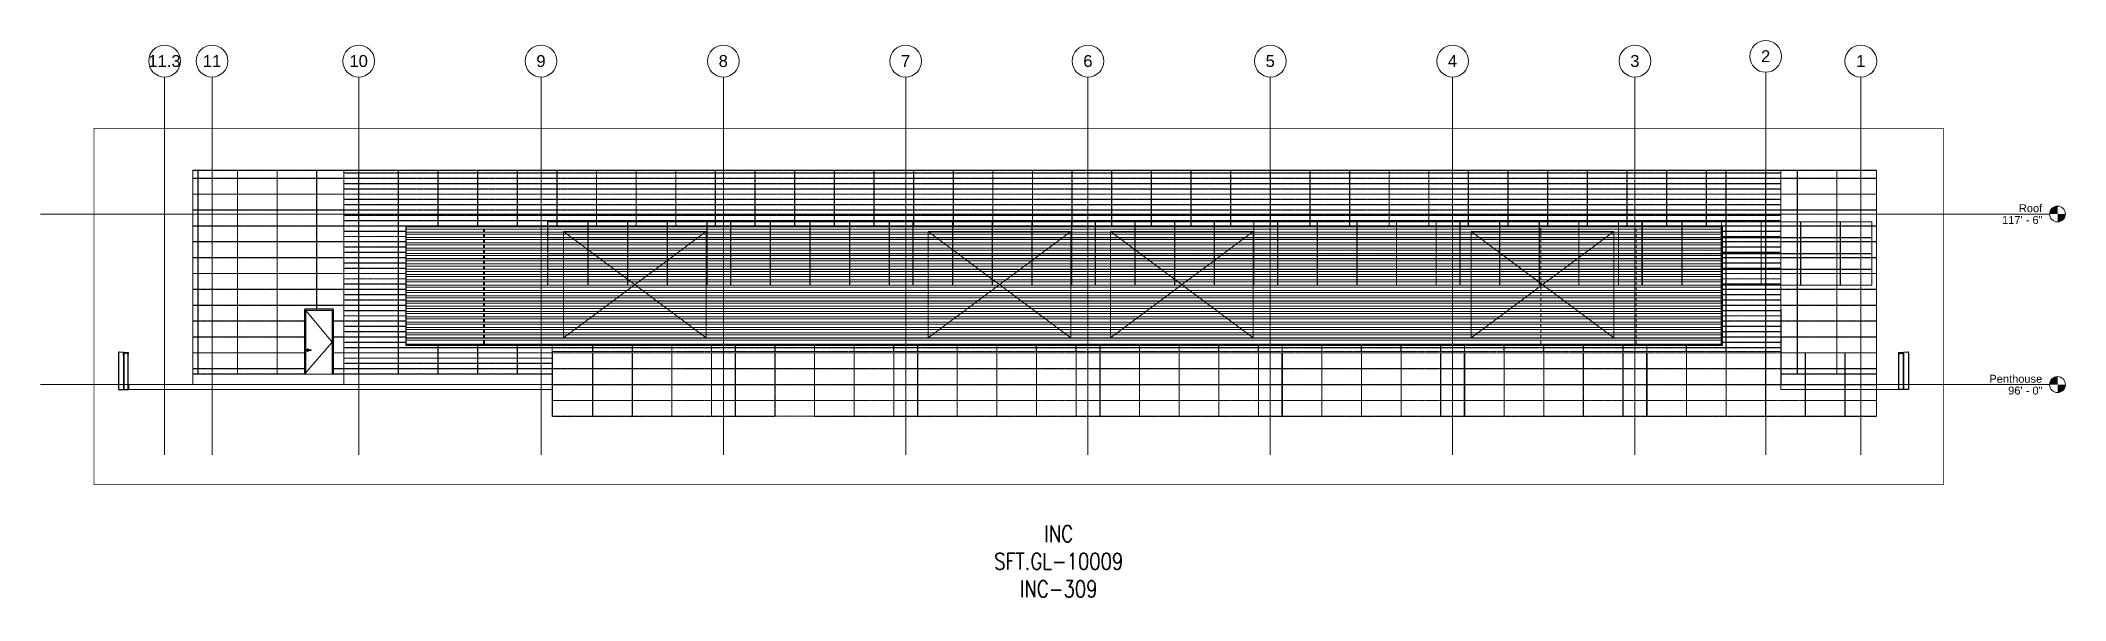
# Model space of a CAD drawing. Header units: inches. Extents: x 1191 to 4278, y -4365 to 1348.
# Drawn here: x 1212 to 4278, y -4365 to -3518 of the extents above; entities that cross this region are included whole.
import ezdxf

# ---------------------------------------------------------------- set-up
doc = ezdxf.new("R2010")
doc.units = ezdxf.units.IN
doc.header["$MEASUREMENT"] = 0
for name, pattern in [('INC-200$0$NBK_Hidden', [0.125, 0.083333, -0.041667]), ('NBK_Center2', [0.270833, 0.166667, -0.03125, 0.041667, -0.03125]), ('NBK_Hidden', [0.125, 0.083333, -0.041667]), ('NBK_Hidden2', [0.0625, 0.041667, -0.020833])]:
    doc.linetypes.add(name, pattern=pattern)
doc.layers.get('Defpoints').update_dxf_attribs({"color": 250, "lineweight": 0})
for name, color, linetype, lineweight in [('!Arch2', 8, 'Continuous', 9), ('!Dimension', 50, 'Continuous', 5), ('!Hatch', 8, 'Continuous', 5), ('!Linetype_Center2', 222, 'NBK_Center2', 9), ('!Linetype_Hidden', 210, 'NBK_Hidden', 9), ('!Misc1', 254, 'Continuous', 5), ('!Misc2', 252, 'NBK_Hidden2', 5), ('INC-200$0$!Linetype_Hidden', 210, 'INC-200$0$NBK_Hidden', 9), ('S-GRID-IDEN', 1, 'Continuous', 9)]:
    doc.layers.add(name, color=color, linetype=linetype, lineweight=lineweight)
doc.styles.add('Arial', font='arial.ttf', dxfattribs={"height": 12})
doc.styles.add('Arial_1', font='arial.ttf', dxfattribs={"height": 18})
doc.styles.add('Romans', font='romans.shx', dxfattribs={"width": 0.8})

msp = doc.modelspace()

# ---------------------------------------------------------------- texts
at = {"layer": 'Defpoints', "color": 7, "insert": (2753.4, -4306), "char_height": 25, "width": 236.355, "attachment_point": 5, "style": 'Romans', "bg_fill": 3, "box_fill_scale": 1.2, "bg_fill_color": 256, "bg_fill_transparency": 0}
msp.add_mtext('INC SFT.GL-10009 \\C1;INC-309', dxfattribs=at)

# ---------------------------------------------------------------- blocks, each defined once
blk = doc.blocks.new('A$C5F5E00A7')
h = blk.add_hatch(color=256)
edge = h.paths.add_edge_path(flags=0)
edge.add_line((2865.8, 0), (2853.8, 0))
edge.add_arc((2865.8, 0), 12, 90, 180, ccw=False)
edge.add_line((2865.8, 12), (2865.8, 0))
h = blk.add_hatch(color=256)
edge = h.paths.add_edge_path(flags=0)
edge.add_line((2865.8, 0), (2853.8, 0))
edge.add_arc((2865.8, 0), 12, 90, 180, ccw=False)
edge.add_line((2865.8, 12), (2865.8, 0))
h = blk.add_hatch(color=256)
edge = h.paths.add_edge_path(flags=0)
edge.add_line((2865.8, -12), (2865.8, 0))
edge.add_line((2865.8, 0), (2877.8, 0))
edge.add_arc((2865.8, 0), 12, 270, 360, ccw=False)
h = blk.add_hatch(color=256)
edge = h.paths.add_edge_path(flags=0)
edge.add_line((2865.8, -12), (2865.8, 0))
edge.add_line((2865.8, 0), (2877.8, 0))
edge.add_arc((2865.8, 0), 12, 270, 360, ccw=False)
h = blk.add_hatch(color=256)
edge = h.paths.add_edge_path(flags=0)
edge.add_line((2865.8, -258), (2853.8, -258))
edge.add_arc((2865.8, -258), 12, 90, 180, ccw=False)
edge.add_line((2865.8, -246), (2865.8, -258))
h = blk.add_hatch(color=256)
edge = h.paths.add_edge_path(flags=0)
edge.add_line((2865.8, -258), (2853.8, -258))
edge.add_arc((2865.8, -258), 12, 90, 180, ccw=False)
edge.add_line((2865.8, -246), (2865.8, -258))
h = blk.add_hatch(color=256)
edge = h.paths.add_edge_path(flags=0)
edge.add_line((2865.8, -270), (2865.8, -258))
edge.add_line((2865.8, -258), (2877.8, -258))
edge.add_arc((2865.8, -258), 12, 270, 360, ccw=False)
h = blk.add_hatch(color=256)
edge = h.paths.add_edge_path(flags=0)
edge.add_line((2865.8, -270), (2865.8, -258))
edge.add_line((2865.8, -258), (2877.8, -258))
edge.add_arc((2865.8, -258), 12, 270, 360, ccw=False)
for p, q in [((0, -364.2), (0, 207.2)), ((0, -364.2), (0, 207.2)), ((72, -364.2), (72, 207.2)), ((72, -364.2), (72, 207.2)), ((294, -364.2), (294, 207.2)), ((294, -364.2), (294, 207.2)), ((570, -364.2), (570, 207.2)), ((570, -364.2), (570, 207.2)), ((846, -364.2), (846, 207.2)), ((846, -364.2), (846, 207.2)), ((1122, -364.2), (1122, 207.2)), ((1122, -364.2), (1122, 207.2)), ((1398, -364.2), (1398, 207.2)), ((1398, -364.2), (1398, 207.2)), ((1674, -364.2), (1674, 207.2)), ((1674, -364.2), (1674, 207.2)), ((1950, -364.2), (1950, 207.2)), ((1950, -364.2), (1950, 207.2)), ((2226, -364.2), (2226, 207.2)), ((2226, -364.2), (2226, 207.2)), ((2424, -364.2), (2424, 214.4)), ((2424, -364.2), (2424, 214.4)), ((2568, -364.2), (2568, 207.2)), ((2568, -364.2), (2568, 207.2)), ((2853.8, 0), (-187.8, 0)), ((2853.8, 0), (-187.8, 0)), ((-187.8, -258), (2853.8, -258)), ((-187.8, -258), (2853.8, -258))]:
    blk.add_line(p, q)
for centre in [(2865.8, 0), (2865.8, 0), (2865.8, -258), (2865.8, -258)]:
    blk.add_circle(centre, 12)
at = {"layer": 'S-GRID-IDEN'}
for centre in [(0, 231.2), (0, 231.2), (72, 231.2), (72, 231.2), (294, 231.2), (294, 231.2), (570, 231.2), (570, 231.2), (846, 231.2), (846, 231.2), (1122, 231.2), (1122, 231.2), (1398, 231.2), (1398, 231.2), (1674, 231.2), (1674, 231.2), (1950, 231.2), (1950, 231.2), (2226, 231.2), (2226, 231.2), (2424, 238.4), (2424, 238.4), (2568, 231.2), (2568, 231.2)]:
    blk.add_circle(centre, 24, dxfattribs=at)
at = {"attachment_point": 1}
for s, insert, char_height, width, style in [('2', (2416.9, 247.7), 18, 16.968, 'Arial_1'), ('2', (2416.9, 247.7), 18, 16.968, 'Arial_1'), ('11.3', (-24.6, 240.4), 18, 16.968, 'Arial_1'), ('11.3', (-24.6, 240.4), 18, 16.968, 'Arial_1'), ('11', (57.9, 240.4), 18, 16.968, 'Arial_1'), ('11', (57.9, 240.4), 18, 16.968, 'Arial_1'), ('10', (279.9, 240.4), 18, 16.968, 'Arial_1'), ('10', (279.9, 240.4), 18, 16.968, 'Arial_1'), ('9', (562.9, 240.4), 18, 16.968, 'Arial_1'), ('9', (562.9, 240.4), 18, 16.968, 'Arial_1'), ('8', (838.9, 240.4), 18, 16.968, 'Arial_1'), ('8', (838.9, 240.4), 18, 16.968, 'Arial_1'), ('7', (1114.9, 240.4), 18, 16.968, 'Arial_1'), ('7', (1114.9, 240.4), 18, 16.968, 'Arial_1'), ('6', (1390.9, 240.4), 18, 16.968, 'Arial_1'), ('6', (1390.9, 240.4), 18, 16.968, 'Arial_1'), ('5', (1666.9, 240.4), 18, 16.968, 'Arial_1'), ('5', (1666.9, 240.4), 18, 16.968, 'Arial_1'), ('4', (1942.9, 240.4), 18, 16.968, 'Arial_1'), ('4', (1942.9, 240.4), 18, 16.968, 'Arial_1'), ('3', (2218.9, 240.4), 18, 16.968, 'Arial_1'), ('3', (2218.9, 240.4), 18, 16.968, 'Arial_1'), ('1', (2560.9, 240.4), 18, 16.968, 'Arial_1'), ('1', (2560.9, 240.4), 18, 16.968, 'Arial_1'), ('Roof', (2807.2, 14.8), 12, 42.723, 'Arial'), ('Roof', (2807.2, 14.8), 12, 42.723, 'Arial'), ('117\' - 6"', (2781.8, -3), 12, 74.235, 'Arial'), ('117\' - 6"', (2781.8, -3), 12, 74.235, 'Arial'), ('Penthouse', (2762.5, -243.2), 12, 96.96, 'Arial'), ('Penthouse', (2762.5, -243.2), 12, 96.96, 'Arial'), ('96\' - 0"', (2791.1, -261), 12, 63.024, 'Arial'), ('96\' - 0"', (2791.1, -261), 12, 63.024, 'Arial')]:
    blk.add_mtext(s, dxfattribs=dict(at, insert=insert, char_height=char_height, width=width, style=style))
blk = doc.blocks.new('A$C5F5E390D')
at = {"layer": '!Linetype_Center2'}
for p, q in [((792, 48), (792, -48)), ((1068, 47.8), (1068, -48.2)), ((1344, 47.8), (1344, -48.2)), ((1620, 47.8), (1620, -48.2)), ((1896, 47.8), (1896, -48.2)), ((2172, 47.8), (2172, -48.2))]:
    blk.add_line(p, q, dxfattribs=at)
for points in [[(514.8, 48), (576, 48), (576, 24), (514.8, 24)], [(636, 24), (576, 24), (576, 48), (636, 48)], [(636, 48), (696, 48), (696, 24), (636, 24)], [(696, 24), (756, 24), (756, 48), (696, 48)], [(756, 24), (792, 24), (792, 48), (756, 48)], [(792, 24), (852, 24), (852, 47.8), (792, 47.8)], [(852, 24), (912, 24), (912, 47.8), (852, 47.8)], [(912, 24), (972, 24), (972, 47.8), (912, 47.8)], [(972, 24), (1032, 24), (1032, 47.8), (972, 47.8)], [(1128, 24), (1188, 24), (1188, 47.8), (1128, 47.8)], [(1188, 24), (1248, 24), (1248, 47.8), (1188, 47.8)], [(1248, 24), (1308, 24), (1308, 47.8), (1248, 47.8)], [(1404, 24), (1464, 24), (1464, 47.8), (1404, 47.8)], [(1464, 24), (1524, 24), (1524, 47.8), (1464, 47.8)], [(1524, 24), (1584, 24), (1584, 47.8), (1524, 47.8)], [(1680, 24), (1740, 24), (1740, 47.8), (1680, 47.8)], [(1740, 24), (1800, 24), (1800, 47.8), (1740, 47.8)], [(1800, 24), (1860, 24), (1860, 47.8), (1800, 47.8)], [(1956, 24), (2016, 24), (2016, 47.8), (1956, 47.8)], [(2016, 47.8), (2076, 47.8), (2076, 24), (2016, 24)], [(2076, 24), (2136, 24), (2136, 47.8), (2076, 47.8)], [(2232, 47.8), (2292, 47.8), (2292, 24), (2232, 24)], [(2292, 24), (2352, 24), (2352, 47.8), (2292, 47.8)], [(2352, 24), (2412, 24), (2412, 47.8), (2352, 47.8)], [(2412, 24), (2472, 24), (2472, 47.8), (2412, 47.8)], [(2519.7, 24), (2472, 24), (2472, 47.8), (2519.7, 47.8)], [(514.8, 24), (576, 24), (576, 0), (514.8, 0)], [(636, 0), (576, 0), (576, 24), (636, 24)], [(636, 24), (696, 24), (696, 0), (636, 0)], [(696, 0), (756, 0), (756, 24), (696, 24)], [(852, 24), (912, 24)], [(912, 0), (972, 0), (972, 24), (912, 24)], [(972, 0), (1032, 0), (1032, 24), (972, 24)], [(1128, 0), (1188, 0), (1188, 24), (1128, 24)], [(1188, 0), (1248, 0), (1248, 24), (1188, 24)], [(1248, 0), (1308, 0), (1308, 24), (1248, 24)], [(1404, 0), (1464, 0), (1464, 24), (1404, 24)], [(1464, 0), (1524, 0), (1524, 24), (1464, 24)], [(1524, 0), (1584, 0), (1584, 24), (1524, 24)], [(1680, 0), (1740, 0), (1740, 24), (1680, 24)], [(1740, 0), (1800, 0), (1800, 24), (1740, 24)], [(1800, 0), (1860, 0), (1860, 24), (1800, 24)], [(1956, 0), (2016, 0), (2016, 24), (1956, 24)], [(2016, 24), (2076, 24), (2076, 0), (2016, 0)], [(2076, 0), (2136, 0), (2136, 24), (2076, 24)], [(2232, 24), (2292, 24), (2292, 0), (2232, 0)], [(2292, 0), (2352, 0), (2352, 24), (2292, 24)], [(2352, 0), (2412, 0), (2412, 24), (2352, 24)], [(2412, 0), (2472, 0), (2472, 24), (2412, 24)], [(2519.7, 0), (2472, 0), (2472, 24), (2519.7, 24)], [(514.8, 0), (576, 0), (576, -24), (514.8, -24)], [(514.8, -24), (576, -24), (576, -48), (514.8, -48)], [(636, -24), (576, -24), (576, 0), (636, 0)], [(636, -48), (576, -48), (576, -24), (636, -24)], [(636, 0), (696, 0), (696, -24), (636, -24)], [(636, -24), (696, -24), (696, -48), (636, -48)], [(696, -24), (756, -24), (756, 0), (696, 0)], [(696, -48), (756, -48), (756, -24), (696, -24)], [(852, 0), (912, 0)], [(852, -24), (912, -24)], [(912, -24), (972, -24), (972, 0), (912, 0)], [(912, -48), (972, -48), (972, -24), (912, -24)], [(972, -24), (1032, -24), (1032, 0), (972, 0)], [(972, -48), (1032, -48), (1032, -24), (972, -24)], [(1128, -24), (1188, -24), (1188, 0), (1128, 0)], [(1128, -48), (1188, -48), (1188, -24), (1128, -24)], [(1188, -24), (1248, -24), (1248, 0), (1188, 0)], [(1188, -48), (1248, -48), (1248, -24), (1188, -24)], [(1248, -24), (1308, -24), (1308, 0), (1248, 0)], [(1248, -48), (1308, -48), (1308, -24), (1248, -24)], [(1404, -24), (1464, -24), (1464, 0), (1404, 0)], [(1404, -48), (1464, -48), (1464, -24), (1404, -24)], [(1464, -24), (1524, -24), (1524, 0), (1464, 0)], [(1464, -48), (1524, -48), (1524, -24), (1464, -24)], [(1524, -24), (1584, -24), (1584, 0), (1524, 0)], [(1524, -48), (1584, -48), (1584, -24), (1524, -24)], [(1680, -24), (1740, -24), (1740, 0), (1680, 0)], [(1680, -48), (1740, -48), (1740, -24), (1680, -24)], [(1740, -24), (1800, -24), (1800, 0), (1740, 0)], [(1740, -48), (1800, -48), (1800, -24), (1740, -24)], [(1800, -24), (1860, -24), (1860, 0), (1800, 0)], [(1800, -48), (1860, -48), (1860, -24), (1800, -24)], [(1956, -24), (2016, -24), (2016, 0), (1956, 0)], [(1956, -48), (2016, -48), (2016, -24), (1956, -24)], [(2016, 0), (2076, 0), (2076, -24), (2016, -24)], [(2016, -24), (2076, -24), (2076, -48), (2016, -48)], [(2076, -24), (2136, -24), (2136, 0), (2076, 0)], [(2076, -48), (2136, -48), (2136, -24), (2076, -24)], [(2232, 0), (2292, 0), (2292, -24), (2232, -24)], [(2232, -24), (2292, -24), (2292, -48), (2232, -48)], [(2292, -24), (2352, -24), (2352, 0), (2292, 0)], [(2292, -48), (2352, -48), (2352, -24), (2292, -24)], [(2352, -24), (2412, -24), (2412, 0), (2352, 0)], [(2352, -48), (2412, -48), (2412, -24), (2352, -24)], [(2412, -24), (2472, -24), (2472, 0), (2412, 0)], [(2412, -48), (2472, -48), (2472, -24), (2412, -24)], [(2519.7, -24), (2472, -24), (2472, 0), (2519.7, 0)], [(2519.7, -48), (2472, -48), (2472, -24), (2519.7, -24)]]:
    blk.add_lwpolyline(points, close=True, dxfattribs=at)
for points in [[(1068, 47.8), (1032, 47.8), (1032, 24), (1068, 24)], [(1068, 47.8), (1128, 47.8), (1128, 24), (1068, 24)], [(1344, 47.8), (1308, 47.8), (1308, 24), (1344, 24)], [(1344, 47.8), (1404, 47.8), (1404, 24), (1344, 24)], [(1620, 47.8), (1584, 47.8), (1584, 24), (1620, 24)], [(1620, 47.8), (1680, 47.8), (1680, 24), (1620, 24)], [(1896, 47.8), (1860, 47.8), (1860, 24), (1896, 24)], [(1896, 47.8), (1956, 47.8), (1956, 24), (1896, 24)], [(2172, 47.8), (2136, 47.8), (2136, 24), (2172, 24)], [(2172, 47.8), (2232, 47.8), (2232, 24), (2172, 24)], [(792, 24), (756, 24), (756, 0), (792, 0)], [(792, 24), (852, 24), (852, 0), (792, 0)], [(1068, 24), (1032, 24), (1032, 0), (1068, 0)], [(1068, 24), (1128, 24), (1128, 0), (1068, 0)], [(1344, 24), (1308, 24), (1308, 0), (1344, 0)], [(1344, 24), (1404, 24), (1404, 0), (1344, 0)], [(1620, 24), (1584, 24), (1584, 0), (1620, 0)], [(1620, 24), (1680, 24), (1680, 0), (1620, 0)], [(1896, 24), (1860, 24), (1860, 0), (1896, 0)], [(1896, 24), (1956, 24), (1956, 0), (1896, 0)], [(2172, 24), (2136, 24), (2136, 0), (2172, 0)], [(2172, 24), (2232, 24), (2232, 0), (2172, 0)], [(792, 0), (756, 0), (756, -24), (792, -24)], [(792, -24), (756, -24), (756, -48), (792, -48)], [(792, 0), (852, 0), (852, -24), (792, -24)], [(792, -24), (852, -24), (852, -48), (792, -48)], [(1068, 0), (1032, 0), (1032, -24), (1068, -24)], [(1068, -24), (1032, -24), (1032, -48), (1068, -48)], [(1068, 0), (1128, 0), (1128, -24), (1068, -24)], [(1068, -24), (1128, -24), (1128, -48), (1068, -48)], [(1344, 0), (1308, 0), (1308, -24), (1344, -24)], [(1344, -24), (1308, -24), (1308, -48), (1344, -48)], [(1344, 0), (1404, 0), (1404, -24), (1344, -24)], [(1344, -24), (1404, -24), (1404, -48), (1344, -48)], [(1620, 0), (1584, 0), (1584, -24), (1620, -24)], [(1620, -24), (1584, -24), (1584, -48), (1620, -48)], [(1620, 0), (1680, 0), (1680, -24), (1620, -24)], [(1620, -24), (1680, -24), (1680, -48), (1620, -48)], [(1896, 0), (1860, 0), (1860, -24), (1896, -24)], [(1896, -24), (1860, -24), (1860, -48), (1896, -48)], [(1896, 0), (1956, 0), (1956, -24), (1896, -24)], [(1896, -24), (1956, -24), (1956, -48), (1896, -48)], [(2172, 0), (2136, 0), (2136, -24), (2172, -24)], [(2172, -24), (2136, -24), (2136, -48), (2172, -48)], [(2172, 0), (2232, 0), (2232, -24), (2172, -24)], [(2172, -24), (2232, -24), (2232, -48), (2172, -48)]]:
    blk.add_lwpolyline(points, dxfattribs=at)
at = {"layer": '!Misc2', "linetype": 'Continuous'}
for points in [[(515, 47.8), (575.8, 47.8), (575.8, 24.2), (515, 24.2)], [(576.2, 24.2), (635.8, 24.2), (635.8, 47.8), (576.2, 47.8)], [(636.2, 47.8), (695.8, 47.8), (695.8, 24.2), (636.2, 24.2)], [(696.2, 24.2), (755.8, 24.2), (755.8, 47.8), (696.2, 47.8)], [(791.6, 47.8), (756.2, 47.8), (756.2, 24.2), (791.6, 24.2)], [(792.4, 47.8), (851.8, 47.8), (851.8, 24.2), (792.4, 24.2)], [(911.8, 24.2), (911.8, 47.8), (852.2, 47.8), (852.2, 24.2)], [(912.2, 24.2), (912.2, 47.8), (971.8, 47.8), (971.8, 24.2)], [(972.2, 24.2), (1031.8, 24.2), (1031.8, 47.8), (972.2, 47.8)], [(1067.6, 47.8), (1032.2, 47.8), (1032.2, 24.2), (1067.6, 24.2)], [(1068.4, 47.8), (1127.8, 47.8), (1127.8, 24.2), (1068.4, 24.2)], [(1128.2, 24.2), (1187.8, 24.2), (1187.8, 47.8), (1128.2, 47.8)], [(1188.2, 24.2), (1247.8, 24.2), (1247.8, 47.8), (1188.2, 47.8)], [(1248.2, 24.2), (1307.8, 24.2), (1307.8, 47.8), (1248.2, 47.8)], [(1343.6, 47.8), (1308.2, 47.8), (1308.2, 24.2), (1343.6, 24.2)], [(1344.4, 47.8), (1403.8, 47.8), (1403.8, 24.2), (1344.4, 24.2)], [(1524.2, 24.2), (1583.8, 24.2), (1583.8, 47.8), (1524.2, 47.8)], [(1619.6, 47.8), (1584.2, 47.8), (1584.2, 24.2), (1619.6, 24.2)], [(1620.4, 47.8), (1679.8, 47.8), (1679.8, 24.2), (1620.4, 24.2)], [(1800.2, 24.2), (1859.8, 24.2), (1859.8, 47.8), (1800.2, 47.8)], [(1895.6, 47.8), (1860.2, 47.8), (1860.2, 24.2), (1895.6, 24.2)], [(1896.4, 47.8), (1955.8, 47.8), (1955.8, 24.2), (1896.4, 24.2)], [(2076.2, 24.2), (2135.8, 24.2), (2135.8, 47.8), (2076.2, 47.8)], [(2171.6, 47.8), (2136.2, 47.8), (2136.2, 24.2), (2171.6, 24.2)], [(2172.4, 47.8), (2231.8, 47.8), (2231.8, 24.2), (2172.4, 24.2)], [(2411.8, 47.8), (2352.2, 47.8), (2352.2, 24.2), (2411.8, 24.2)], [(2412.2, 47.8), (2471.8, 47.8), (2471.8, 24.2), (2412.2, 24.2)], [(2519.7, 47.8), (2472.2, 47.8), (2472.2, 24.2), (2519.7, 24.2)], [(515, 23.8), (575.8, 23.8), (575.8, 0.2), (515, 0.2)], [(576.2, 0.2), (635.8, 0.2), (635.8, 23.8), (576.2, 23.8)], [(636.2, 23.8), (695.8, 23.8), (695.8, 0.2), (636.2, 0.2)], [(696.2, 0.2), (755.8, 0.2), (755.8, 23.8), (696.2, 23.8)], [(791.6, 23.8), (756.2, 23.8), (756.2, 0.2), (791.6, 0.2)], [(792.4, 23.8), (851.8, 23.8), (851.8, 0.2), (792.4, 0.2)], [(911.8, 0.2), (911.8, 23.8), (852.2, 23.8), (852.2, 0.2)], [(912.2, 0.2), (912.2, 23.8), (971.8, 23.8), (971.8, 0.2)], [(972.2, 0.2), (1031.8, 0.2), (1031.8, 23.8), (972.2, 23.8)], [(1067.6, 23.8), (1032.2, 23.8), (1032.2, 0.2), (1067.6, 0.2)], [(1068.4, 23.8), (1127.8, 23.8), (1127.8, 0.2), (1068.4, 0.2)], [(1128.2, 0.2), (1187.8, 0.2), (1187.8, 23.8), (1128.2, 23.8)], [(1188.2, 0.2), (1247.8, 0.2), (1247.8, 23.8), (1188.2, 23.8)], [(1248.2, 0.2), (1307.8, 0.2), (1307.8, 23.8), (1248.2, 23.8)], [(1343.6, 23.8), (1308.2, 23.8), (1308.2, 0.2), (1343.6, 0.2)], [(1344.4, 23.8), (1403.8, 23.8), (1403.8, 0.2), (1344.4, 0.2)], [(1524.2, 0.2), (1583.8, 0.2), (1583.8, 23.8), (1524.2, 23.8)], [(1619.6, 23.8), (1584.2, 23.8), (1584.2, 0.2), (1619.6, 0.2)], [(1620.4, 23.8), (1679.8, 23.8), (1679.8, 0.2), (1620.4, 0.2)], [(1800.2, 0.2), (1859.8, 0.2), (1859.8, 23.8), (1800.2, 23.8)], [(1895.6, 23.8), (1860.2, 23.8), (1860.2, 0.2), (1895.6, 0.2)], [(1896.4, 23.8), (1955.8, 23.8), (1955.8, 0.2), (1896.4, 0.2)], [(2076.2, 0.2), (2135.8, 0.2), (2135.8, 23.8), (2076.2, 23.8)], [(2171.6, 23.8), (2136.2, 23.8), (2136.2, 0.2), (2171.6, 0.2)], [(2172.4, 23.8), (2231.8, 23.8), (2231.8, 0.2), (2172.4, 0.2)], [(2411.8, 23.8), (2352.2, 23.8), (2352.2, 0.2), (2411.8, 0.2)], [(2412.2, 23.8), (2471.8, 23.8), (2471.8, 0.2), (2412.2, 0.2)], [(2519.7, 23.8), (2472.2, 23.8), (2472.2, 0.2), (2519.7, 0.2)], [(515, -0.2), (575.8, -0.2), (575.8, -23.8), (515, -23.8)], [(515, -24.2), (575.8, -24.2), (575.8, -47.8), (515, -47.8)], [(576.2, -23.8), (635.8, -23.8), (635.8, -0.2), (576.2, -0.2)], [(576.2, -47.8), (635.8, -47.8), (635.8, -24.2), (576.2, -24.2)], [(636.2, -0.2), (695.8, -0.2), (695.8, -23.8), (636.2, -23.8)], [(636.2, -24.2), (695.8, -24.2), (695.8, -47.8), (636.2, -47.8)], [(696.2, -23.8), (755.8, -23.8), (755.8, -0.2), (696.2, -0.2)], [(696.2, -47.8), (755.8, -47.8), (755.8, -24.2), (696.2, -24.2)], [(791.6, -0.2), (756.2, -0.2), (756.2, -23.8), (791.6, -23.8)], [(791.6, -24.2), (756.2, -24.2), (756.2, -47.8), (791.6, -47.8)], [(792.4, -0.2), (851.8, -0.2), (851.8, -23.8), (792.4, -23.8)], [(792.4, -24.2), (851.8, -24.2), (851.8, -47.8), (792.4, -47.8)], [(911.8, -23.8), (911.8, -0.2), (852.2, -0.2), (852.2, -23.8)], [(911.8, -47.8), (911.8, -24.2), (852.2, -24.2), (852.2, -47.8)], [(912.2, -23.8), (912.2, -0.2), (971.8, -0.2), (971.8, -23.8)], [(912.2, -47.8), (912.2, -24.2), (971.8, -24.2), (971.8, -47.8)], [(972.2, -23.8), (1031.8, -23.8), (1031.8, -0.2), (972.2, -0.2)], [(972.2, -47.8), (1031.8, -47.8), (1031.8, -24.2), (972.2, -24.2)], [(1067.6, -0.2), (1032.2, -0.2), (1032.2, -23.8), (1067.6, -23.8)], [(1067.6, -24.2), (1032.2, -24.2), (1032.2, -47.8), (1067.6, -47.8)], [(1068.4, -0.2), (1127.8, -0.2), (1127.8, -23.8), (1068.4, -23.8)], [(1068.4, -24.2), (1127.8, -24.2), (1127.8, -47.8), (1068.4, -47.8)], [(1128.2, -23.8), (1187.8, -23.8), (1187.8, -0.2), (1128.2, -0.2)], [(1128.2, -47.8), (1187.8, -47.8), (1187.8, -24.2), (1128.2, -24.2)], [(1188.2, -23.8), (1247.8, -23.8), (1247.8, -0.2), (1188.2, -0.2)], [(1188.2, -47.8), (1247.8, -47.8), (1247.8, -24.2), (1188.2, -24.2)], [(1248.2, -23.8), (1307.8, -23.8), (1307.8, -0.2), (1248.2, -0.2)], [(1248.2, -47.8), (1307.8, -47.8), (1307.8, -24.2), (1248.2, -24.2)], [(1343.6, -0.2), (1308.2, -0.2), (1308.2, -23.8), (1343.6, -23.8)], [(1343.6, -24.2), (1308.2, -24.2), (1308.2, -47.8), (1343.6, -47.8)], [(1344.4, -0.2), (1403.8, -0.2), (1403.8, -23.8), (1344.4, -23.8)], [(1344.4, -24.2), (1403.8, -24.2), (1403.8, -47.8), (1344.4, -47.8)], [(1524.2, -23.8), (1583.8, -23.8), (1583.8, -0.2), (1524.2, -0.2)], [(1524.2, -47.8), (1583.8, -47.8), (1583.8, -24.2), (1524.2, -24.2)], [(1619.6, -0.2), (1584.2, -0.2), (1584.2, -23.8), (1619.6, -23.8)], [(1619.6, -24.2), (1584.2, -24.2), (1584.2, -47.8), (1619.6, -47.8)], [(1620.4, -0.2), (1679.8, -0.2), (1679.8, -23.8), (1620.4, -23.8)], [(1620.4, -24.2), (1679.8, -24.2), (1679.8, -47.8), (1620.4, -47.8)], [(1800.2, -23.8), (1859.8, -23.8), (1859.8, -0.2), (1800.2, -0.2)], [(1800.2, -47.8), (1859.8, -47.8), (1859.8, -24.2), (1800.2, -24.2)], [(1895.6, -0.2), (1860.2, -0.2), (1860.2, -23.8), (1895.6, -23.8)], [(1895.6, -24.2), (1860.2, -24.2), (1860.2, -47.8), (1895.6, -47.8)], [(1896.4, -0.2), (1955.8, -0.2), (1955.8, -23.8), (1896.4, -23.8)], [(1896.4, -24.2), (1955.8, -24.2), (1955.8, -47.8), (1896.4, -47.8)], [(2076.2, -23.8), (2135.8, -23.8), (2135.8, -0.2), (2076.2, -0.2)], [(2076.2, -47.8), (2135.8, -47.8), (2135.8, -24.2), (2076.2, -24.2)], [(2171.6, -0.2), (2136.2, -0.2), (2136.2, -23.8), (2171.6, -23.8)], [(2171.6, -24.2), (2136.2, -24.2), (2136.2, -47.8), (2171.6, -47.8)], [(2172.4, -0.2), (2231.8, -0.2), (2231.8, -23.8), (2172.4, -23.8)], [(2172.4, -24.2), (2231.8, -24.2), (2231.8, -47.8), (2172.4, -47.8)], [(2411.8, -0.2), (2352.2, -0.2), (2352.2, -23.8), (2411.8, -23.8)], [(2411.8, -24.2), (2352.2, -24.2), (2352.2, -47.8), (2411.8, -47.8)], [(2412.2, -0.2), (2471.8, -0.2), (2471.8, -23.8), (2412.2, -23.8)], [(2412.2, -24.2), (2471.8, -24.2), (2471.8, -47.8), (2412.2, -47.8)], [(2519.7, -0.2), (2472.2, -0.2), (2472.2, -23.8), (2519.7, -23.8)], [(2519.7, -24.2), (2472.2, -24.2), (2472.2, -47.8), (2519.7, -47.8)]]:
    blk.add_lwpolyline(points, close=True, dxfattribs=at)
at = {"layer": '!Misc2'}
for points in [[(1404.2, 24.2), (1463.8, 24.2), (1463.8, 47.8), (1404.2, 47.8)], [(1464.2, 24.2), (1523.8, 24.2), (1523.8, 47.8), (1464.2, 47.8)], [(1680.2, 24.2), (1739.8, 24.2), (1739.8, 47.8), (1680.2, 47.8)], [(1740.2, 24.2), (1799.8, 24.2), (1799.8, 47.8), (1740.2, 47.8)], [(1956.2, 24.2), (2015.8, 24.2), (2015.8, 47.8), (1956.2, 47.8)], [(2016.2, 47.8), (2075.8, 47.8), (2075.8, 24.2), (2016.2, 24.2)], [(2232.2, 47.8), (2291.8, 47.8), (2291.8, 24.2), (2232.2, 24.2)], [(2292.2, 24.2), (2351.8, 24.2), (2351.8, 47.8), (2292.2, 47.8)], [(1404.2, 0.2), (1463.8, 0.2), (1463.8, 23.8), (1404.2, 23.8)], [(1464.2, 0.2), (1523.8, 0.2), (1523.8, 23.8), (1464.2, 23.8)], [(1680.2, 0.2), (1739.8, 0.2), (1739.8, 23.8), (1680.2, 23.8)], [(1740.2, 0.2), (1799.8, 0.2), (1799.8, 23.8), (1740.2, 23.8)], [(1956.2, 0.2), (2015.8, 0.2), (2015.8, 23.8), (1956.2, 23.8)], [(2016.2, 23.8), (2075.8, 23.8), (2075.8, 0.2), (2016.2, 0.2)], [(2232.2, 23.8), (2291.8, 23.8), (2291.8, 0.2), (2232.2, 0.2)], [(2292.2, 0.2), (2351.8, 0.2), (2351.8, 23.8), (2292.2, 23.8)], [(1404.2, -23.8), (1463.8, -23.8), (1463.8, -0.2), (1404.2, -0.2)], [(1404.2, -47.8), (1463.8, -47.8), (1463.8, -24.2), (1404.2, -24.2)], [(1464.2, -23.8), (1523.8, -23.8), (1523.8, -0.2), (1464.2, -0.2)], [(1464.2, -47.8), (1523.8, -47.8), (1523.8, -24.2), (1464.2, -24.2)], [(1680.2, -23.8), (1739.8, -23.8), (1739.8, -0.2), (1680.2, -0.2)], [(1680.2, -47.8), (1739.8, -47.8), (1739.8, -24.2), (1680.2, -24.2)], [(1740.2, -23.8), (1799.8, -23.8), (1799.8, -0.2), (1740.2, -0.2)], [(1740.2, -47.8), (1799.8, -47.8), (1799.8, -24.2), (1740.2, -24.2)], [(1956.2, -23.8), (2015.8, -23.8), (2015.8, -0.2), (1956.2, -0.2)], [(1956.2, -47.8), (2015.8, -47.8), (2015.8, -24.2), (1956.2, -24.2)], [(2016.2, -0.2), (2075.8, -0.2), (2075.8, -23.8), (2016.2, -23.8)], [(2016.2, -24.2), (2075.8, -24.2), (2075.8, -47.8), (2016.2, -47.8)], [(2232.2, -0.2), (2291.8, -0.2), (2291.8, -23.8), (2232.2, -23.8)], [(2232.2, -24.2), (2291.8, -24.2), (2291.8, -47.8), (2232.2, -47.8)], [(2292.2, -23.8), (2351.8, -23.8), (2351.8, -0.2), (2292.2, -0.2)], [(2292.2, -47.8), (2351.8, -47.8), (2351.8, -24.2), (2292.2, -24.2)]]:
    blk.add_lwpolyline(points, close=True, dxfattribs=at)
blk = doc.blocks.new('*U264')
at = {"color": 0, "linetype": 'ByBlock'}
for p, q in [((0.1, 0), (-0.1, 0)), ((0.1, -0.1), (-0.1, -0.1)), ((0.1, -0.1), (-0.1, -0.2)), ((0.1, -0.2), (-0.1, -0.2)), ((0.1, -0.3), (-0.1, -0.3)), ((0.1, -0.3), (-0.1, -0.3)), ((0.1, -0.4), (-0.1, -0.4)), ((0.1, -0.4), (-0.1, -0.5)), ((0.1, -0.5), (-0.1, -0.5)), ((0.1, -0.6), (-0.1, -0.6)), ((0.1, -0.6), (-0.1, -0.7)), ((0.1, -0.7), (-0.1, -0.7)), ((0.1, -0.8), (0, -1)), ((0, -0.8), (0, -0.9)), ((0, -1), (0, -0.9))]:
    blk.add_line(p, q, dxfattribs=at)
blk.add_lwpolyline([(-0.2, 0.1), (0.2, 0.1, -0.999262), (0.2, 0), (-0.2, 0, -1.000932)], format="xyb", close=True)
for points in [[(0.1, 0), (-0.1, 0), (-0.1, 0)], [(0.1, 0), (0.1, 0), (0.1, 0), (0.1, -0.1)], [(-0.1, -0.1), (-0.1, 0), (-0.1, 0), (-0.1, 0)], [(-0.1, -0.1), (-0.1, -0.1), (-0.1, -0.1), (-0.1, -0.1)], [(-0.1, -0.2), (-0.1, -0.2), (-0.1, -0.2), (-0.1, -0.1)], [(-0.1, -0.3), (-0.1, -0.2), (-0.1, -0.2), (-0.1, -0.2)], [(-0.1, -0.3), (-0.1, -0.3), (-0.1, -0.3), (-0.1, -0.3)], [(-0.1, -0.4), (-0.1, -0.4), (-0.1, -0.3), (-0.1, -0.3)], [(-0.1, -0.5), (-0.1, -0.4), (-0.1, -0.4), (-0.1, -0.4)], [(-0.1, -0.5), (-0.1, -0.5), (-0.1, -0.5), (-0.1, -0.5)], [(-0.1, -0.6), (-0.1, -0.5), (-0.1, -0.5), (-0.1, -0.5)], [(-0.1, -0.6), (-0.1, -0.6), (-0.1, -0.6), (-0.1, -0.6)], [(-0.1, -0.7), (-0.1, -0.7), (-0.1, -0.7), (-0.1, -0.6)], [(-0.1, -0.8), (-0.1, -0.7), (-0.1, -0.7), (-0.1, -0.7)], [(0.1, -0.8), (0.1, -0.8), (0.1, -0.9), (0, -1), (-0.1, -0.9), (-0.1, -0.8), (-0.1, -0.8), (-0.1, -0.8)], [(0.1, -0.1), (0.1, -0.1), (0.1, -0.1), (0.1, -0.1)], [(0.1, -0.1), (0.1, -0.1), (0.1, -0.2), (0.1, -0.2)], [(0.1, -0.2), (0.1, -0.2), (0.1, -0.2), (0.1, -0.2)], [(0.1, -0.2), (0.1, -0.3), (0.1, -0.3), (0.1, -0.3)], [(0.1, -0.3), (0.1, -0.3), (0.1, -0.3), (0.1, -0.4)], [(0.1, -0.4), (0.1, -0.4), (0.1, -0.4), (0.1, -0.4)], [(0.1, -0.4), (0.1, -0.4), (0.1, -0.5), (0.1, -0.5)], [(0.1, -0.5), (0.1, -0.5), (0.1, -0.5), (0.1, -0.6)], [(0.1, -0.6), (0.1, -0.6), (0.1, -0.6), (0.1, -0.6)], [(0.1, -0.6), (0.1, -0.6), (0.1, -0.7), (0.1, -0.7)], [(0.1, -0.7), (0.1, -0.7), (0.1, -0.7), (0.1, -0.8)]]:
    blk.add_lwpolyline(points, dxfattribs=at)
for centre, radius, start, end in [((0, -0.9), 0.0417, 132.5802, 180.5455), ((-0.1, -0.9), 0.0414, 11.0573, 109.1534)]:
    blk.add_arc(centre, radius, start, end, dxfattribs=at)
blk = doc.blocks.new('A$C5E8AE244')
at = {"layer": '!Hatch', "const_width": 0.0625}
blk.add_lwpolyline([(-6.4, 1.2), (-7.4, 1.3)], dxfattribs=at)
at = {"layer": '!Hatch'}
blk.add_lwpolyline([(-6.4, 1.1), (-7.4, 1.2), (-7.4, 1.3), (-6.4, 1.2)], close=True, dxfattribs=at)
at = {"layer": '!Misc1'}
blk.add_lwpolyline([(-14.5, 1.8), (-14.5, 1.9), (-14.5, 1.9)], dxfattribs=at)
at = {"layer": '!Misc2'}
for p, q in [((0.3, 0.2), (0.2, -2.1)), ((0.3, -2.1), (0.2, 0.2))]:
    blk.add_line(p, q, dxfattribs=at)
blk.add_lwpolyline([(0.4, -2.1), (0.4, 0.8), (-14.4, 1.9, 0.434812), (-14.5, 1.8), (-14.5, 0.5, 0.645045), (-14.4, 0.4), (-14.1, 0.7), (-14.2, 0.8), (-14.3, 0.6, -0.645045), (-14.4, 0.6), (-14.4, 1.7, -0.434812), (-14.4, 1.8), (0.3, 0.8), (0.3, -2.1)], format="xyb", close=True, dxfattribs=at)
for points in [[(-4.4, 0.2), (-5.4, 0.2), (-6.5, 1.1), (-7.4, 1.2), (-7.4, 1.2), (-6.4, 1.1), (-5.4, 0.2), (-4.4, 0.2)], [(0.1, -2.8), (0.1, 0.1), (-7.4, 0.1), (-7.4, -2.9), (-7.4, -2.9), (-7.4, 0.2), (0.1, 0.2), (0.2, 0.2), (0.2, -2.8)], [(0.2, 0.2), (0.3, 0.2), (0.3, -2.1), (0.2, -2.1)]]:
    blk.add_lwpolyline(points, close=True, dxfattribs=at)
at = {"layer": '!Misc2', "xscale": -1.279102632693, "yscale": 1.279102632693, "zscale": 1.279102632693}
blk.add_blockref('*U264', (-4.9, 0.2), dxfattribs=at)
at = {"layer": '!Misc2', "yscale": 1.279102632693, "zscale": 1.279102632693}
for p, xscale, rotation in [((-7.5, -1.2), -1.279102632693, 90), ((-7.5, -2.5), -1.279102632693, 90), ((0.4, -1.3), 1.279102632693, 270)]:
    blk.add_blockref('*U264', p, dxfattribs=dict(at, xscale=xscale, rotation=rotation))
blk = doc.blocks.new('A$C5F5E02A7')
for p, q in [((23.7, 324.5), (-2525, 324.5)), ((-2525, 324.5), (-2525, 0)), ((-2296.8, 324.5), (-2296.8, 0)), ((-121.2, 324.5), (-121.2, -7.5)), ((23.7, 324.5), (23.7, 0)), ((-2202.3, 240), (-209.7, 240)), ((-2202.3, 60), (-2202.3, 240)), ((-2202.1, 60), (-2202.1, 240)), ((-211.3, 239.7), (-2202.1, 239.7)), ((-211.3, 239.5), (-2202.1, 239.5)), ((-211.3, 239), (-2202.1, 239)), ((-211.3, 238.5), (-2202.1, 238.5)), ((-211.3, 238.4), (-2202.1, 238.4)), ((-211.3, 235.3), (-2202.1, 235.3)), ((-211.3, 230.5), (-2202.1, 230.5)), ((-211.3, 230.4), (-2202.1, 230.4)), ((-211.3, 227.3), (-2202.1, 227.3)), ((-211.3, 222.5), (-2202.1, 222.5)), ((-211.3, 222.4), (-2202.1, 222.4)), ((-211.3, 219.3), (-2202.1, 219.3)), ((-2085.2, 230.5), (-2085.2, 235.3)), ((-2085.2, 222.5), (-2085.2, 227.3)), ((-2085.2, 214.5), (-2085.2, 219.3)), ((-2083.4, 235.3), (-2083.4, 230.5)), ((-2083.4, 227.3), (-2083.4, 222.5)), ((-2083.4, 219.3), (-2083.4, 214.5)), ((-1964.1, 231.8), (-1748.1, 231.8)), ((-1964.1, 70.7), (-1964.1, 231.8)), ((-1964.1, 231.8), (-1748.1, 70.7)), ((-1964.1, 70.7), (-1748.1, 231.8)), ((-1748.1, 231.8), (-1748.1, 70.7)), ((-1412.1, 231.8), (-1196.1, 231.8)), ((-1412.1, 70.7), (-1412.1, 231.8)), ((-1412.1, 231.8), (-1196.1, 70.7)), ((-1412.1, 70.7), (-1196.1, 231.8)), ((-1196.1, 231.8), (-1196.1, 70.7)), ((-1136.1, 231.8), (-920.1, 231.8)), ((-1136.1, 70.7), (-1136.1, 231.8)), ((-1136.1, 231.8), (-920.1, 70.7)), ((-1136.1, 70.7), (-920.1, 231.8)), ((-920.1, 231.8), (-920.1, 70.7)), ((-590.1, 231.8), (-374.1, 231.8)), ((-590.1, 70.7), (-590.1, 231.8)), ((-590.1, 231.8), (-374.1, 70.7)), ((-590.1, 70.7), (-374.1, 231.8)), ((-484.3, 236.4), (-484.3, 231.7)), ((-484.3, 228.4), (-484.3, 230.5)), ((-484.3, 227.3), (-484.3, 222.5)), ((-484.3, 219.3), (-484.3, 214.5)), ((-374.1, 231.8), (-374.1, 70.7)), ((-340.3, 235.3), (-340.3, 230.5)), ((-340.3, 227.3), (-340.3, 222.5)), ((-340.3, 219.3), (-340.3, 214.5)), ((-211.3, 60), (-211.3, 240)), ((-210.3, 60), (-210.3, 240)), ((-209.7, 240), (-209.7, 60)), ((-211.3, 214.5), (-2202.1, 214.5)), ((-211.3, 214.4), (-2202.1, 214.4)), ((-211.3, 211.3), (-2202.1, 211.3)), ((-211.3, 206.5), (-2202.1, 206.5)), ((-211.3, 206.4), (-2202.1, 206.4)), ((-211.3, 203.3), (-2202.1, 203.3)), ((-211.3, 198.5), (-2202.1, 198.5)), ((-211.3, 198.4), (-2202.1, 198.4)), ((-211.3, 195.3), (-2202.1, 195.3)), ((-211.3, 190.5), (-2202.1, 190.5)), ((-211.3, 190.4), (-2202.1, 190.4)), ((-211.3, 187.3), (-2202.1, 187.3)), ((-2085.2, 206.5), (-2085.2, 211.3)), ((-2085.2, 198.5), (-2085.2, 203.3)), ((-2085.2, 190.5), (-2085.2, 195.3)), ((-2085.2, 182.5), (-2085.2, 187.3)), ((-2083.4, 211.3), (-2083.4, 206.5)), ((-2083.4, 203.3), (-2083.4, 198.5)), ((-2083.4, 195.3), (-2083.4, 190.5)), ((-2083.4, 187.3), (-2083.4, 182.5)), ((-484.3, 211.3), (-484.3, 206.5)), ((-484.3, 203.3), (-484.3, 198.5)), ((-484.3, 195.3), (-484.3, 190.5)), ((-484.3, 187.3), (-484.3, 182.5)), ((-340.3, 211.3), (-340.3, 206.5)), ((-340.3, 203.3), (-340.3, 198.5)), ((-340.3, 195.3), (-340.3, 190.5)), ((-340.3, 187.3), (-340.3, 182.5)), ((-211.3, 182.5), (-2202.1, 182.5)), ((-211.3, 182.4), (-2202.1, 182.4)), ((-211.3, 179.3), (-2202.1, 179.3)), ((-211.3, 174.5), (-2202.1, 174.5)), ((-211.3, 174.4), (-2202.1, 174.4)), ((-211.3, 171.3), (-2202.1, 171.3)), ((-211.3, 166.5), (-2202.1, 166.5)), ((-211.3, 166.4), (-2202.1, 166.4)), ((-211.3, 163.3), (-2202.1, 163.3)), ((-211.3, 158.5), (-2202.1, 158.5)), ((-211.3, 158.4), (-2202.1, 158.4)), ((-211.3, 155.3), (-2202.1, 155.3)), ((-2085.2, 174.5), (-2085.2, 179.3)), ((-2085.2, 166.5), (-2085.2, 171.3)), ((-2085.2, 158.5), (-2085.2, 163.3)), ((-2085.2, 150.5), (-2085.2, 155.3)), ((-2083.4, 179.3), (-2083.4, 174.5)), ((-2083.4, 171.3), (-2083.4, 166.5)), ((-2083.4, 163.3), (-2083.4, 158.5)), ((-2083.4, 155.3), (-2083.4, 150.5)), ((-484.3, 179.3), (-484.3, 174.5)), ((-484.3, 171.3), (-484.3, 166.5)), ((-484.3, 163.3), (-484.3, 158.5)), ((-484.3, 155.3), (-484.3, 150.5)), ((-340.3, 179.3), (-340.3, 174.5)), ((-340.3, 171.3), (-340.3, 166.5)), ((-340.3, 163.3), (-340.3, 158.5)), ((-340.3, 155.3), (-340.3, 150.5)), ((-211.3, 150.5), (-2202.1, 150.5)), ((-211.3, 150.4), (-2202.1, 150.4)), ((-211.3, 147.3), (-2202.1, 147.3)), ((-211.3, 142.5), (-2202.1, 142.5)), ((-211.3, 142.4), (-2202.1, 142.4)), ((-211.3, 139.3), (-2202.1, 139.3)), ((-211.3, 134.5), (-2202.1, 134.5)), ((-211.3, 134.4), (-2202.1, 134.4)), ((-211.3, 131.3), (-2202.1, 131.3)), ((-211.3, 126.5), (-2202.1, 126.5)), ((-211.3, 126.4), (-2202.1, 126.4)), ((-211.3, 123.3), (-2202.1, 123.3)), ((-2085.2, 142.5), (-2085.2, 147.3)), ((-2085.2, 134.5), (-2085.2, 139.3)), ((-2085.2, 126.5), (-2085.2, 131.3)), ((-2085.2, 118.5), (-2085.2, 123.3)), ((-2083.4, 147.3), (-2083.4, 142.5)), ((-2083.4, 139.3), (-2083.4, 134.5)), ((-2083.4, 131.3), (-2083.4, 126.5)), ((-2083.4, 123.3), (-2083.4, 118.5)), ((-484.3, 147.3), (-484.3, 142.5)), ((-484.3, 139.3), (-484.3, 134.5)), ((-484.3, 131.3), (-484.3, 126.5)), ((-484.3, 123.3), (-484.3, 118.5)), ((-340.3, 147.3), (-340.3, 142.5)), ((-340.3, 139.3), (-340.3, 134.5)), ((-340.3, 131.3), (-340.3, 126.5)), ((-340.3, 123.3), (-340.3, 118.5)), ((-2312, 114), (-2356, 114)), ((-2356, 114), (-2356, 16)), ((-2314, 64), (-2354, 112)), ((-2354, 16), (-2354, 112)), ((-2354, 112), (-2314, 112)), ((-2314, 112), (-2314, 16)), ((-2312, 114), (-2312, 16)), ((-211.3, 118.5), (-2202.1, 118.5)), ((-211.3, 118.4), (-2202.1, 118.4)), ((-211.3, 115.3), (-2202.1, 115.3)), ((-211.3, 110.5), (-2202.1, 110.5)), ((-211.3, 110.4), (-2202.1, 110.4)), ((-211.3, 107.3), (-2202.1, 107.3)), ((-211.3, 102.5), (-2202.1, 102.5)), ((-211.3, 102.4), (-2202.1, 102.4)), ((-211.3, 99.3), (-2202.1, 99.3)), ((-211.3, 94.5), (-2202.1, 94.5)), ((-211.3, 94.4), (-2202.1, 94.4)), ((-2085.2, 110.5), (-2085.2, 115.3)), ((-2085.2, 102.5), (-2085.2, 107.3)), ((-2085.2, 94.5), (-2085.2, 99.3)), ((-2083.4, 115.3), (-2083.4, 110.5)), ((-2083.4, 107.3), (-2083.4, 102.5)), ((-2083.4, 99.3), (-2083.4, 94.5)), ((-484.3, 115.3), (-484.3, 110.5)), ((-484.3, 107.3), (-484.3, 102.5)), ((-484.3, 99.3), (-484.3, 94.5)), ((-340.3, 115.3), (-340.3, 110.5)), ((-340.3, 107.3), (-340.3, 102.5)), ((-340.3, 99.3), (-340.3, 94.5)), ((-120.7, 114), (-121.2, 114)), ((-120.7, 114), (-120.7, 0)), ((-2314, 64), (-2356, 16)), ((-211.3, 91.3), (-2202.1, 91.3)), ((-211.3, 86.5), (-2202.1, 86.5)), ((-211.3, 86.4), (-2202.1, 86.4)), ((-211.3, 83.3), (-2202.1, 83.3)), ((-211.3, 78.5), (-2202.1, 78.5)), ((-211.3, 78.4), (-2202.1, 78.4)), ((-211.3, 75.3), (-2202.1, 75.3)), ((-211.3, 70.5), (-2202.1, 70.5)), ((-211.3, 70.4), (-2202.1, 70.4)), ((-211.3, 67.3), (-2202.1, 67.3)), ((-2085.2, 86.5), (-2085.2, 91.3)), ((-2085.2, 78.5), (-2085.2, 83.3)), ((-2085.2, 70.5), (-2085.2, 75.3)), ((-2085.2, 61), (-2085.2, 67.3)), ((-2083.4, 91.3), (-2083.4, 86.5)), ((-2083.4, 83.3), (-2083.4, 78.5)), ((-2083.4, 75.3), (-2083.4, 70.5)), ((-2083.4, 67.3), (-2083.4, 61)), ((-1748.1, 70.7), (-1964.1, 70.7)), ((-1196.1, 70.7), (-1412.1, 70.7)), ((-920.1, 70.7), (-1136.1, 70.7)), ((-374.1, 70.7), (-590.1, 70.7)), ((-484.3, 91.3), (-484.3, 86.5)), ((-484.3, 83.3), (-484.3, 78.5)), ((-484.3, 75.3), (-484.3, 70.5)), ((-484.3, 67.3), (-484.3, 61)), ((-340.3, 91.3), (-340.3, 86.5)), ((-340.3, 83.3), (-340.3, 78.5)), ((-340.3, 75.3), (-340.3, 70.5)), ((-340.3, 67.3), (-340.3, 61)), ((-2346, 52.5), (-2351, 52.5)), ((-2346, 51.5), (-2351, 51.5)), ((-2346, 52.5), (-2346, 51.5)), ((-209.7, 60), (-2202.3, 60)), ((-2202.1, 61), (-211.3, 61))]:
    blk.add_line(p, q)
at = {"lineweight": 30}
for p, q in [((-2630.3, 47.5), (-2630.3, -7.5)), ((-2629.7, 47.5), (-2629.7, -7.5)), ((-2623.1, -7.5), (-2623.1, 47.5)), ((57.5, -7.5), (57.5, 47.5)), ((64.2, 47.5), (64.2, -7.5)), ((64.8, 47.5), (64.8, -7.5)), ((-2623.1, 0), (-2622.3, 0)), ((-2622.3, 0), (-2622.3, -7.5)), ((56.8, 0), (56.8, -7.5)), ((57.5, 0), (56.8, 0))]:
    blk.add_line(p, q, dxfattribs=at)
for points in [[(-2637.6, 48), (-2637.6, -7.5), (-2622.3, -7.5)], [(-2623.1, 47.5), (-2630.3, 47.5)], [(72, 48), (72, -7.5), (56.8, -7.5)], [(57.5, 47.5), (64.8, 47.5)]]:
    blk.add_lwpolyline(points, dxfattribs=at)
at = {"color": 8, "const_width": 0.125}
for points in [[(-2623.1, 47.6), (-2630.4, 47.6)], [(57.5, 47.6), (64.9, 47.6)]]:
    blk.add_lwpolyline(points, dxfattribs=at)
at = {"linetype": 'NBK_Hidden2'}
for points in [[(-2630.4, 47.5), (-2623.1, 47.5), (-2623.1, 47.7), (-2630.4, 47.7)], [(64.9, 47.5), (57.5, 47.5), (57.5, 47.7), (64.9, 47.7)]]:
    blk.add_lwpolyline(points, close=True, dxfattribs=at)
for points in [[(-2622.3, 0), (-1981.2, 0), (-1981.2, -7.5), (-2622.3, -7.5)], [(-2525, 16), (-1981.2, 16), (-1981.2, 0), (-2525, 0)], [(-120.7, 16), (23.7, 16), (23.7, 0), (-120.7, 0)], [(-121.2, -7.5), (56.8, -7.5), (56.8, 0), (-121.2, 0)]]:
    blk.add_lwpolyline(points, close=True)
blk.add_arc((-2351, 52), 2, 15, 345)
for points in [[(-2351.5, 52), (-2351.5, 52), (-2351.5, 52.1), (-2351.5, 52.2), (-2351.4, 52.3), (-2351.4, 52.3), (-2351.4, 52.3), (-2351.3, 52.4), (-2351.3, 52.4), (-2351.3, 52.4), (-2351.2, 52.4), (-2351.2, 52.5), (-2351.2, 52.5), (-2351.1, 52.5), (-2351.1, 52.5), (-2351.1, 52.5), (-2351, 52.5), (-2351, 52.5), (-2351, 52.5)], [(-2351.5, 52), (-2351.5, 52), (-2351.5, 51.9), (-2351.5, 51.8), (-2351.4, 51.7), (-2351.4, 51.7), (-2351.4, 51.7), (-2351.3, 51.6), (-2351.3, 51.6), (-2351.3, 51.6), (-2351.2, 51.6), (-2351.2, 51.5), (-2351.2, 51.5), (-2351.1, 51.5), (-2351.1, 51.5), (-2351.1, 51.5), (-2351, 51.5), (-2351, 51.5), (-2351, 51.5)]]:
    blk.add_open_spline(points, degree=3, knots=[0, 0, 0, 0, 0.0833333, 0.125, 0.1666667, 0.2083333, 0.2291667, 0.25, 0.2916667, 0.3333333, 0.3541667, 0.375, 0.3958333, 0.4166667, 0.4375, 0.4583333, 0.4791667, 0.5, 0.5, 0.5, 0.5])
blk.add_blockref('A$C5E8AE244', (-2623.1, 47.5))
at = {"xscale": -1}
blk.add_blockref('A$C5E8AE244', (57.6, 47.5), dxfattribs=at)
blk = doc.blocks.new('A$C5F5E3900')
at = {"layer": '!Linetype_Center2'}
for p, q in [((-29, 312), (199.2, 312)), ((-21.5, 16), (-21.5, 324)), ((38.5, 16), (38.5, 324)), ((98.5, 16), (98.5, 324)), ((158.5, 114), (158.5, 324)), ((199.2, 40), (199.2, 324)), ((222, 16), (222, 324)), ((282, 16), (282, 324)), ((2374.4, 312), (2519.7, 312)), ((2374.8, 16), (2374.8, 324.1)), ((2399.7, 16), (2399.7, 324)), ((2459.7, 16), (2459.7, 324)), ((2519.7, 16), (2519.7, 324)), ((-29, 288), (199.2, 288)), ((2374.4, 288), (2519.7, 288)), ((-29, 264), (199.2, 264)), ((2374.4, 264), (2519.7, 264)), ((-29, 240), (199.2, 240)), ((-29, 216), (199.2, 216)), ((2374.4, 240), (2519.7, 240)), ((2374.4, 216), (2519.7, 216)), ((-29, 192), (199.2, 192)), ((2374.4, 192), (2519.7, 192)), ((-29, 168), (199.2, 168)), ((2374.4, 168), (2519.7, 168)), ((-29, 144), (199.2, 144)), ((2374.4, 144), (2519.7, 144)), ((-29, 120), (199.2, 120)), ((-29, 96), (141, 96)), ((141, 114), (141, 16)), ((183, 114), (141, 114)), ((183, 114), (183, 16)), ((183, 96), (199.2, 96)), ((2374.4, 120), (2519.7, 120)), ((2374.8, 96), (2519.7, 96)), ((-29, 72), (141, 72)), ((183, 72), (199.2, 72)), ((2286.5, 72), (2519.7, 72)), ((2374.8, 71.8), (2519.7, 71.8)), ((-29, 48), (141, 48)), ((183, 48), (199.2, 48)), ((2374.8, 48), (2519.7, 48)), ((-29, 24), (141, 24)), ((-29, 24), (141, 24)), ((-29, 16), (141, 16)), ((183, 24), (199.2, 24)), ((183, 24), (199.2, 24)), ((183, 16), (199.2, 16)), ((2374.8, 24), (2519.7, 24)), ((2374.8, 16), (2519.7, 16))]:
    blk.add_line(p, q, dxfattribs=at)
at = {"layer": '!Linetype_Hidden'}
for p, q in [((2374.8, 324), (199.2, 324)), ((199.2, 320), (2374.8, 320)), ((199.2, 312), (2374.8, 312)), ((342, 240), (342, 324)), ((402, 240), (402, 324)), ((462, 240), (462, 324)), ((522, 240), (522, 324)), ((582, 240), (582, 324)), ((642, 240), (642, 324)), ((702, 240), (702, 324)), ((762, 240), (762, 324)), ((822, 240), (822, 324)), ((882, 240), (882, 324)), ((942, 240), (942, 324)), ((1002, 240), (1002, 324)), ((1062, 240), (1062, 324)), ((1122, 240), (1122, 324)), ((1182, 240), (1182, 324)), ((1242, 240), (1242, 324)), ((1302, 240), (1302, 324)), ((1362, 240), (1362, 324)), ((1422, 240), (1422, 324)), ((1482, 240), (1482, 324)), ((1542, 240), (1542, 324)), ((1602, 240), (1602, 324)), ((1662, 240), (1662, 324)), ((1722, 240), (1722, 324)), ((1782, 240), (1782, 324)), ((1842, 240), (1842, 324)), ((1902, 240), (1902, 324)), ((1962, 240), (1962, 324)), ((2022, 240), (2022, 324)), ((2082, 240), (2082, 324)), ((2142, 240), (2142, 324)), ((2202, 240), (2202, 324)), ((2262, 240), (2262, 324)), ((2292, 50), (2292, 324)), ((2352, 50), (2352, 324)), ((199.2, 304), (2374.8, 304)), ((199.2, 296), (2374.8, 296)), ((199.2, 288), (2374.8, 288)), ((199.2, 280), (2374.8, 280)), ((199.2, 272), (2374.8, 272)), ((199.2, 264), (2374.8, 264)), ((199.2, 256), (2374.8, 256)), ((199.2, 248), (2374.8, 248)), ((199.2, 240), (293.5, 240)), ((199.2, 232), (293.5, 232)), ((199.2, 224), (293.5, 224)), ((199.2, 216), (293.5, 216)), ((293.5, 240), (2286.5, 240)), ((293.5, 59.2), (293.5, 240)), ((2286.5, 240), (2374.8, 240)), ((2286.5, 240), (2286.5, 59.2)), ((2286.5, 232), (2374.8, 232)), ((2286.5, 224), (2374.8, 224)), ((2286.5, 216), (2374.8, 216)), ((199.2, 208), (293.5, 208)), ((199.2, 200), (293.5, 200)), ((199.2, 192), (293.5, 192)), ((199.2, 184), (293.5, 184)), ((2286.5, 208), (2374.8, 208)), ((2286.5, 200), (2374.8, 200)), ((2286.5, 192), (2374.8, 192)), ((2286.5, 184), (2374.8, 184)), ((199.2, 176), (293.5, 176)), ((199.2, 168), (293.5, 168)), ((199.2, 160), (293.5, 160)), ((2286.5, 176), (2374.8, 176)), ((2286.5, 168), (2374.8, 168)), ((2286.5, 160), (2374.8, 160)), ((199.2, 152), (293.5, 152)), ((199.2, 144), (293.5, 144)), ((199.2, 136), (293.5, 136)), ((199.2, 128), (293.5, 128)), ((2286.5, 152), (2374.8, 152)), ((2286.5, 144), (2374.8, 144)), ((2286.5, 136), (2374.8, 136)), ((2286.5, 128), (2374.8, 128)), ((199.2, 120), (293.5, 120)), ((199.2, 112), (293.5, 112)), ((199.2, 104), (293.5, 104)), ((199.2, 96), (293.5, 96)), ((2286.5, 120), (2374.8, 120)), ((2286.5, 112), (2374.8, 112)), ((2286.5, 104), (2374.8, 104)), ((2286.5, 96), (2374.8, 96)), ((199.2, 88), (293.5, 88)), ((199.2, 80), (293.5, 80)), ((199.2, 72), (293.5, 72)), ((199.2, 64), (293.5, 64)), ((2286.5, 88), (2374.8, 88)), ((2286.5, 80), (2374.8, 80)), ((2286.5, 64), (2374.8, 64)), ((199.2, 56), (2374.8, 56)), ((199.2, 48), (514.8, 48)), ((199.2, 40), (514.8, 40)), ((199.2, 32), (514.8, 32)), ((2286.5, 59.2), (293.5, 59.2)), ((342, 16), (342, 59.2)), ((402, 16), (402, 59.2)), ((462, 16), (462, 59.2)), ((514.8, 16), (514.8, 59.2)), ((514.8, 50), (2374.8, 50)), ((576, 50), (576, 59.2)), ((636, 50), (636, 59.2)), ((696, 50), (696, 59.2)), ((756, 50), (756, 59.2)), ((792, 50), (792, 59.2)), ((852, 50), (852, 59.2)), ((912, 50), (912, 59.2)), ((972, 50), (972, 59.2)), ((1032, 50), (1032, 59.2)), ((1068, 50), (1068, 59.2)), ((1128, 50), (1128, 59.2)), ((1188, 59.2), (1188, 50)), ((1248, 50), (1248, 59.2)), ((1308, 50), (1308, 59.2)), ((1344, 50), (1344, 59.2)), ((1404, 50), (1404, 59.2)), ((1464, 50), (1464, 59.2)), ((1524, 50), (1524, 59.2)), ((1584, 59.2), (1584, 50)), ((1620, 50), (1620, 59.2)), ((1680, 50), (1680, 59.2)), ((1740, 50), (1740, 59.2)), ((1800, 50), (1800, 59.2)), ((1860, 59.2), (1860, 50)), ((1896, 50), (1896, 59.2)), ((1896, 50), (1896, 59.2)), ((1956, 50), (1956, 59.2)), ((2016, 50), (2016, 59.2)), ((2076, 50), (2076, 59.2)), ((2136, 50), (2136, 59.2)), ((2172, 50), (2172, 59.2)), ((2232, 50), (2232, 59.2)), ((199.2, 24), (514.8, 24)), ((199.2, 16), (514.8, 16))]:
    blk.add_line(p, q, dxfattribs=at)
for points in [[(221.8, 320.2), (199.2, 320.2), (199.2, 324), (221.8, 324)], [(199.2, 319.8), (221.8, 319.8), (221.8, 312.2), (199.2, 312.2)], [(199.2, 304.2), (221.8, 304.2), (221.8, 311.8), (199.2, 311.8)], [(222.2, 320.2), (281.8, 320.2), (281.8, 324), (222.2, 324)], [(222.2, 319.8), (281.8, 319.8), (281.8, 312.2), (222.2, 312.2)], [(222.2, 304.2), (281.8, 304.2), (281.8, 311.8), (222.2, 311.8)], [(341.8, 320.2), (282.2, 320.2), (282.2, 324), (341.8, 324)], [(341.8, 319.8), (282.2, 319.8), (282.2, 312.2), (341.8, 312.2)], [(341.8, 304.2), (282.2, 304.2), (282.2, 311.8), (341.8, 311.8)], [(342.2, 320.2), (401.8, 320.2), (401.8, 324), (342.2, 324)], [(342.2, 319.8), (401.8, 319.8), (401.8, 312.2), (342.2, 312.2)], [(342.2, 304.2), (401.8, 304.2), (401.8, 311.8), (342.2, 311.8)], [(461.8, 320.2), (402.2, 320.2), (402.2, 324), (461.8, 324)], [(461.8, 319.8), (402.2, 319.8), (402.2, 312.2), (461.8, 312.2)], [(461.8, 304.2), (402.2, 304.2), (402.2, 311.8), (461.8, 311.8)], [(462.2, 320.2), (521.8, 320.2), (521.8, 324), (462.2, 324)], [(462.2, 319.8), (521.8, 319.8), (521.8, 312.2), (462.2, 312.2)], [(462.2, 304.2), (521.8, 304.2), (521.8, 311.8), (462.2, 311.8)], [(581.8, 320.2), (522.2, 320.2), (522.2, 324), (581.8, 324)], [(581.8, 319.8), (522.2, 319.8), (522.2, 312.2), (581.8, 312.2)], [(581.8, 304.2), (522.2, 304.2), (522.2, 311.8), (581.8, 311.8)], [(582.2, 320.2), (641.8, 320.2), (641.8, 324), (582.2, 324)], [(582.2, 319.8), (641.8, 319.8), (641.8, 312.2), (582.2, 312.2)], [(582.2, 304.2), (641.8, 304.2), (641.8, 311.8), (582.2, 311.8)], [(701.8, 320.2), (642.2, 320.2), (642.2, 324), (701.8, 324)], [(701.8, 319.8), (642.2, 319.8), (642.2, 312.2), (701.8, 312.2)], [(701.8, 304.2), (642.2, 304.2), (642.2, 311.8), (701.8, 311.8)], [(702.2, 320.2), (761.8, 320.2), (761.8, 324), (702.2, 324)], [(702.2, 319.8), (761.8, 319.8), (761.8, 312.2), (702.2, 312.2)], [(702.2, 304.2), (761.8, 304.2), (761.8, 311.8), (702.2, 311.8)], [(821.8, 320.2), (762.2, 320.2), (762.2, 324), (821.8, 324)], [(821.8, 319.8), (762.2, 319.8), (762.2, 312.2), (821.8, 312.2)], [(821.8, 304.2), (762.2, 304.2), (762.2, 311.8), (821.8, 311.8)], [(822.2, 320.2), (881.8, 320.2), (881.8, 324), (822.2, 324)], [(822.2, 319.8), (881.8, 319.8), (881.8, 312.2), (822.2, 312.2)], [(822.2, 304.2), (881.8, 304.2), (881.8, 311.8), (822.2, 311.8)], [(941.8, 320.2), (882.2, 320.2), (882.2, 324), (941.8, 324)], [(941.8, 319.8), (882.2, 319.8), (882.2, 312.2), (941.8, 312.2)], [(941.8, 304.2), (882.2, 304.2), (882.2, 311.8), (941.8, 311.8)], [(942.2, 320.2), (1001.8, 320.2), (1001.8, 324), (942.2, 324)], [(942.2, 319.8), (1001.8, 319.8), (1001.8, 312.2), (942.2, 312.2)], [(942.2, 304.2), (1001.8, 304.2), (1001.8, 311.8), (942.2, 311.8)], [(1061.8, 320.2), (1002.2, 320.2), (1002.2, 324), (1061.8, 324)], [(1061.8, 319.8), (1002.2, 319.8), (1002.2, 312.2), (1061.8, 312.2)], [(1061.8, 304.2), (1002.2, 304.2), (1002.2, 311.8), (1061.8, 311.8)], [(1062.2, 320.2), (1121.8, 320.2), (1121.8, 324), (1062.2, 324)], [(1062.2, 319.8), (1121.8, 319.8), (1121.8, 312.2), (1062.2, 312.2)], [(1062.2, 304.2), (1121.8, 304.2), (1121.8, 311.8), (1062.2, 311.8)], [(1181.8, 320.2), (1122.2, 320.2), (1122.2, 324), (1181.8, 324)], [(1181.8, 319.8), (1122.2, 319.8), (1122.2, 312.2), (1181.8, 312.2)], [(1181.8, 304.2), (1122.2, 304.2), (1122.2, 311.8), (1181.8, 311.8)], [(1182.2, 320.2), (1241.8, 320.2), (1241.8, 324), (1182.2, 324)], [(1182.2, 319.8), (1241.8, 319.8), (1241.8, 312.2), (1182.2, 312.2)], [(1182.2, 304.2), (1241.8, 304.2), (1241.8, 311.8), (1182.2, 311.8)], [(1301.8, 320.2), (1242.2, 320.2), (1242.2, 324), (1301.8, 324)], [(1301.8, 319.8), (1242.2, 319.8), (1242.2, 312.2), (1301.8, 312.2)], [(1301.8, 304.2), (1242.2, 304.2), (1242.2, 311.8), (1301.8, 311.8)], [(1302.2, 320.2), (1361.8, 320.2), (1361.8, 324), (1302.2, 324)], [(1302.2, 319.8), (1361.8, 319.8), (1361.8, 312.2), (1302.2, 312.2)], [(1302.2, 304.2), (1361.8, 304.2), (1361.8, 311.8), (1302.2, 311.8)], [(1421.8, 320.2), (1362.2, 320.2), (1362.2, 324), (1421.8, 324)], [(1421.8, 319.8), (1362.2, 319.8), (1362.2, 312.2), (1421.8, 312.2)], [(1421.8, 304.2), (1362.2, 304.2), (1362.2, 311.8), (1421.8, 311.8)], [(1422.2, 320.2), (1481.8, 320.2), (1481.8, 324), (1422.2, 324)], [(1422.2, 319.8), (1481.8, 319.8), (1481.8, 312.2), (1422.2, 312.2)], [(1422.2, 304.2), (1481.8, 304.2), (1481.8, 311.8), (1422.2, 311.8)], [(1541.8, 320.2), (1482.2, 320.2), (1482.2, 324), (1541.8, 324)], [(1541.8, 319.8), (1482.2, 319.8), (1482.2, 312.2), (1541.8, 312.2)], [(1541.8, 304.2), (1482.2, 304.2), (1482.2, 311.8), (1541.8, 311.8)], [(1542.2, 320.2), (1601.8, 320.2), (1601.8, 324), (1542.2, 324)], [(1542.2, 319.8), (1601.8, 319.8), (1601.8, 312.2), (1542.2, 312.2)], [(1542.2, 304.2), (1601.8, 304.2), (1601.8, 311.8), (1542.2, 311.8)], [(1661.8, 320.2), (1602.2, 320.2), (1602.2, 324), (1661.8, 324)], [(1661.8, 319.8), (1602.2, 319.8), (1602.2, 312.2), (1661.8, 312.2)], [(1661.8, 304.2), (1602.2, 304.2), (1602.2, 311.8), (1661.8, 311.8)], [(1662.2, 320.2), (1721.8, 320.2), (1721.8, 324), (1662.2, 324)], [(1662.2, 319.8), (1721.8, 319.8), (1721.8, 312.2), (1662.2, 312.2)], [(1662.2, 304.2), (1721.8, 304.2), (1721.8, 311.8), (1662.2, 311.8)], [(1781.8, 320.2), (1722.2, 320.2), (1722.2, 324), (1781.8, 324)], [(1781.8, 319.8), (1722.2, 319.8), (1722.2, 312.2), (1781.8, 312.2)], [(1781.8, 304.2), (1722.2, 304.2), (1722.2, 311.8), (1781.8, 311.8)], [(1782.2, 320.2), (1841.8, 320.2), (1841.8, 324), (1782.2, 324)], [(1782.2, 319.8), (1841.8, 319.8), (1841.8, 312.2), (1782.2, 312.2)], [(1782.2, 304.2), (1841.8, 304.2), (1841.8, 311.8), (1782.2, 311.8)], [(1901.8, 320.2), (1842.2, 320.2), (1842.2, 324), (1901.8, 324)], [(1901.8, 319.8), (1842.2, 319.8), (1842.2, 312.2), (1901.8, 312.2)], [(1901.8, 304.2), (1842.2, 304.2), (1842.2, 311.8), (1901.8, 311.8)], [(1902.2, 320.2), (1961.8, 320.2), (1961.8, 324), (1902.2, 324)], [(1902.2, 319.8), (1961.8, 319.8), (1961.8, 312.2), (1902.2, 312.2)], [(1902.2, 304.2), (1961.8, 304.2), (1961.8, 311.8), (1902.2, 311.8)], [(2021.8, 320.2), (1962.2, 320.2), (1962.2, 324), (2021.8, 324)], [(2021.8, 319.8), (1962.2, 319.8), (1962.2, 312.2), (2021.8, 312.2)], [(2021.8, 304.2), (1962.2, 304.2), (1962.2, 311.8), (2021.8, 311.8)], [(2022.2, 320.2), (2081.8, 320.2), (2081.8, 324), (2022.2, 324)], [(2022.2, 319.8), (2081.8, 319.8), (2081.8, 312.2), (2022.2, 312.2)], [(2022.2, 304.2), (2081.8, 304.2), (2081.8, 311.8), (2022.2, 311.8)], [(2141.8, 320.2), (2082.2, 320.2), (2082.2, 324), (2141.8, 324)], [(2141.8, 319.8), (2082.2, 319.8), (2082.2, 312.2), (2141.8, 312.2)], [(2141.8, 304.2), (2082.2, 304.2), (2082.2, 311.8), (2141.8, 311.8)], [(2142.2, 320.2), (2201.8, 320.2), (2201.8, 324), (2142.2, 324)], [(2142.2, 319.8), (2201.8, 319.8), (2201.8, 312.2), (2142.2, 312.2)], [(2142.2, 304.2), (2201.8, 304.2), (2201.8, 311.8), (2142.2, 311.8)], [(2261.8, 320.2), (2202.2, 320.2), (2202.2, 324), (2261.8, 324)], [(2261.8, 319.8), (2202.2, 319.8), (2202.2, 312.2), (2261.8, 312.2)], [(2261.8, 304.2), (2202.2, 304.2), (2202.2, 311.8), (2261.8, 311.8)], [(2291.8, 324), (2262.2, 324), (2262.2, 320.2), (2291.8, 320.2)], [(2291.8, 312.2), (2262.2, 312.2), (2262.2, 319.8), (2291.8, 319.8)], [(2291.8, 311.8), (2262.2, 311.8), (2262.2, 304.2), (2291.8, 304.2)], [(2292.2, 320.2), (2351.8, 320.2), (2351.8, 324), (2292.2, 324)], [(2292.2, 319.8), (2351.8, 319.8), (2351.8, 312.2), (2292.2, 312.2)], [(2292.2, 304.2), (2351.8, 304.2), (2351.8, 311.8), (2292.2, 311.8)], [(2374.8, 320.2), (2352.2, 320.2), (2352.2, 324), (2374.8, 324)], [(2374.8, 319.8), (2352.2, 319.8), (2352.2, 312.2), (2374.8, 312.2)], [(2374.8, 304.2), (2352.2, 304.2), (2352.2, 311.8), (2374.8, 311.8)], [(199.2, 303.8), (221.8, 303.8), (221.8, 296.2), (199.2, 296.2)], [(199.2, 288.2), (221.8, 288.2), (221.8, 295.8), (199.2, 295.8)], [(199.2, 287.8), (221.8, 287.8), (221.8, 280.2), (199.2, 280.2)], [(199.2, 272.2), (221.8, 272.2), (221.8, 279.8), (199.2, 279.8)], [(222.2, 303.8), (281.8, 303.8), (281.8, 296.2), (222.2, 296.2)], [(222.2, 288.2), (281.8, 288.2), (281.8, 295.8), (222.2, 295.8)], [(222.2, 287.8), (281.8, 287.8), (281.8, 280.2), (222.2, 280.2)], [(222.2, 272.2), (281.8, 272.2), (281.8, 279.8), (222.2, 279.8)], [(341.8, 303.8), (282.2, 303.8), (282.2, 296.2), (341.8, 296.2)], [(341.8, 288.2), (282.2, 288.2), (282.2, 295.8), (341.8, 295.8)], [(341.8, 287.8), (282.2, 287.8), (282.2, 280.2), (341.8, 280.2)], [(341.8, 272.2), (282.2, 272.2), (282.2, 279.8), (341.8, 279.8)], [(342.2, 303.8), (401.8, 303.8), (401.8, 296.2), (342.2, 296.2)], [(342.2, 288.2), (401.8, 288.2), (401.8, 295.8), (342.2, 295.8)], [(342.2, 287.8), (401.8, 287.8), (401.8, 280.2), (342.2, 280.2)], [(342.2, 272.2), (401.8, 272.2), (401.8, 279.8), (342.2, 279.8)], [(461.8, 303.8), (402.2, 303.8), (402.2, 296.2), (461.8, 296.2)], [(461.8, 288.2), (402.2, 288.2), (402.2, 295.8), (461.8, 295.8)], [(461.8, 287.8), (402.2, 287.8), (402.2, 280.2), (461.8, 280.2)], [(461.8, 272.2), (402.2, 272.2), (402.2, 279.8), (461.8, 279.8)], [(462.2, 303.8), (521.8, 303.8), (521.8, 296.2), (462.2, 296.2)], [(462.2, 288.2), (521.8, 288.2), (521.8, 295.8), (462.2, 295.8)], [(462.2, 287.8), (521.8, 287.8), (521.8, 280.2), (462.2, 280.2)], [(462.2, 272.2), (521.8, 272.2), (521.8, 279.8), (462.2, 279.8)], [(581.8, 303.8), (522.2, 303.8), (522.2, 296.2), (581.8, 296.2)], [(581.8, 288.2), (522.2, 288.2), (522.2, 295.8), (581.8, 295.8)], [(581.8, 287.8), (522.2, 287.8), (522.2, 280.2), (581.8, 280.2)], [(581.8, 272.2), (522.2, 272.2), (522.2, 279.8), (581.8, 279.8)], [(582.2, 303.8), (641.8, 303.8), (641.8, 296.2), (582.2, 296.2)], [(582.2, 288.2), (641.8, 288.2), (641.8, 295.8), (582.2, 295.8)], [(582.2, 287.8), (641.8, 287.8), (641.8, 280.2), (582.2, 280.2)], [(582.2, 272.2), (641.8, 272.2), (641.8, 279.8), (582.2, 279.8)], [(701.8, 303.8), (642.2, 303.8), (642.2, 296.2), (701.8, 296.2)], [(701.8, 288.2), (642.2, 288.2), (642.2, 295.8), (701.8, 295.8)], [(701.8, 287.8), (642.2, 287.8), (642.2, 280.2), (701.8, 280.2)], [(701.8, 272.2), (642.2, 272.2), (642.2, 279.8), (701.8, 279.8)], [(702.2, 303.8), (761.8, 303.8), (761.8, 296.2), (702.2, 296.2)], [(702.2, 288.2), (761.8, 288.2), (761.8, 295.8), (702.2, 295.8)], [(702.2, 287.8), (761.8, 287.8), (761.8, 280.2), (702.2, 280.2)], [(702.2, 272.2), (761.8, 272.2), (761.8, 279.8), (702.2, 279.8)], [(821.8, 303.8), (762.2, 303.8), (762.2, 296.2), (821.8, 296.2)], [(821.8, 288.2), (762.2, 288.2), (762.2, 295.8), (821.8, 295.8)], [(821.8, 287.8), (762.2, 287.8), (762.2, 280.2), (821.8, 280.2)], [(821.8, 272.2), (762.2, 272.2), (762.2, 279.8), (821.8, 279.8)], [(822.2, 303.8), (881.8, 303.8), (881.8, 296.2), (822.2, 296.2)], [(822.2, 288.2), (881.8, 288.2), (881.8, 295.8), (822.2, 295.8)], [(822.2, 287.8), (881.8, 287.8), (881.8, 280.2), (822.2, 280.2)], [(822.2, 272.2), (881.8, 272.2), (881.8, 279.8), (822.2, 279.8)], [(941.8, 303.8), (882.2, 303.8), (882.2, 296.2), (941.8, 296.2)], [(941.8, 288.2), (882.2, 288.2), (882.2, 295.8), (941.8, 295.8)], [(941.8, 287.8), (882.2, 287.8), (882.2, 280.2), (941.8, 280.2)], [(941.8, 272.2), (882.2, 272.2), (882.2, 279.8), (941.8, 279.8)], [(942.2, 303.8), (1001.8, 303.8), (1001.8, 296.2), (942.2, 296.2)], [(942.2, 288.2), (1001.8, 288.2), (1001.8, 295.8), (942.2, 295.8)], [(942.2, 287.8), (1001.8, 287.8), (1001.8, 280.2), (942.2, 280.2)], [(942.2, 272.2), (1001.8, 272.2), (1001.8, 279.8), (942.2, 279.8)], [(1061.8, 303.8), (1002.2, 303.8), (1002.2, 296.2), (1061.8, 296.2)], [(1061.8, 288.2), (1002.2, 288.2), (1002.2, 295.8), (1061.8, 295.8)], [(1061.8, 287.8), (1002.2, 287.8), (1002.2, 280.2), (1061.8, 280.2)], [(1061.8, 272.2), (1002.2, 272.2), (1002.2, 279.8), (1061.8, 279.8)], [(1062.2, 303.8), (1121.8, 303.8), (1121.8, 296.2), (1062.2, 296.2)], [(1062.2, 288.2), (1121.8, 288.2), (1121.8, 295.8), (1062.2, 295.8)], [(1062.2, 287.8), (1121.8, 287.8), (1121.8, 280.2), (1062.2, 280.2)], [(1062.2, 272.2), (1121.8, 272.2), (1121.8, 279.8), (1062.2, 279.8)], [(1181.8, 303.8), (1122.2, 303.8), (1122.2, 296.2), (1181.8, 296.2)], [(1181.8, 288.2), (1122.2, 288.2), (1122.2, 295.8), (1181.8, 295.8)], [(1181.8, 287.8), (1122.2, 287.8), (1122.2, 280.2), (1181.8, 280.2)], [(1181.8, 272.2), (1122.2, 272.2), (1122.2, 279.8), (1181.8, 279.8)], [(1182.2, 303.8), (1241.8, 303.8), (1241.8, 296.2), (1182.2, 296.2)], [(1182.2, 288.2), (1241.8, 288.2), (1241.8, 295.8), (1182.2, 295.8)], [(1182.2, 287.8), (1241.8, 287.8), (1241.8, 280.2), (1182.2, 280.2)], [(1182.2, 272.2), (1241.8, 272.2), (1241.8, 279.8), (1182.2, 279.8)], [(1301.8, 303.8), (1242.2, 303.8), (1242.2, 296.2), (1301.8, 296.2)], [(1301.8, 288.2), (1242.2, 288.2), (1242.2, 295.8), (1301.8, 295.8)], [(1301.8, 287.8), (1242.2, 287.8), (1242.2, 280.2), (1301.8, 280.2)], [(1301.8, 272.2), (1242.2, 272.2), (1242.2, 279.8), (1301.8, 279.8)], [(1302.2, 303.8), (1361.8, 303.8), (1361.8, 296.2), (1302.2, 296.2)], [(1302.2, 288.2), (1361.8, 288.2), (1361.8, 295.8), (1302.2, 295.8)], [(1302.2, 287.8), (1361.8, 287.8), (1361.8, 280.2), (1302.2, 280.2)], [(1302.2, 272.2), (1361.8, 272.2), (1361.8, 279.8), (1302.2, 279.8)], [(1421.8, 303.8), (1362.2, 303.8), (1362.2, 296.2), (1421.8, 296.2)], [(1421.8, 288.2), (1362.2, 288.2), (1362.2, 295.8), (1421.8, 295.8)], [(1421.8, 287.8), (1362.2, 287.8), (1362.2, 280.2), (1421.8, 280.2)], [(1421.8, 272.2), (1362.2, 272.2), (1362.2, 279.8), (1421.8, 279.8)], [(1422.2, 303.8), (1481.8, 303.8), (1481.8, 296.2), (1422.2, 296.2)], [(1422.2, 288.2), (1481.8, 288.2), (1481.8, 295.8), (1422.2, 295.8)], [(1422.2, 287.8), (1481.8, 287.8), (1481.8, 280.2), (1422.2, 280.2)], [(1422.2, 272.2), (1481.8, 272.2), (1481.8, 279.8), (1422.2, 279.8)], [(1541.8, 303.8), (1482.2, 303.8), (1482.2, 296.2), (1541.8, 296.2)], [(1541.8, 288.2), (1482.2, 288.2), (1482.2, 295.8), (1541.8, 295.8)], [(1541.8, 287.8), (1482.2, 287.8), (1482.2, 280.2), (1541.8, 280.2)], [(1541.8, 272.2), (1482.2, 272.2), (1482.2, 279.8), (1541.8, 279.8)], [(1542.2, 303.8), (1601.8, 303.8), (1601.8, 296.2), (1542.2, 296.2)], [(1542.2, 288.2), (1601.8, 288.2), (1601.8, 295.8), (1542.2, 295.8)], [(1542.2, 287.8), (1601.8, 287.8), (1601.8, 280.2), (1542.2, 280.2)], [(1542.2, 272.2), (1601.8, 272.2), (1601.8, 279.8), (1542.2, 279.8)], [(1661.8, 303.8), (1602.2, 303.8), (1602.2, 296.2), (1661.8, 296.2)], [(1661.8, 288.2), (1602.2, 288.2), (1602.2, 295.8), (1661.8, 295.8)], [(1661.8, 287.8), (1602.2, 287.8), (1602.2, 280.2), (1661.8, 280.2)], [(1661.8, 272.2), (1602.2, 272.2), (1602.2, 279.8), (1661.8, 279.8)], [(1662.2, 303.8), (1721.8, 303.8), (1721.8, 296.2), (1662.2, 296.2)], [(1662.2, 288.2), (1721.8, 288.2), (1721.8, 295.8), (1662.2, 295.8)], [(1662.2, 287.8), (1721.8, 287.8), (1721.8, 280.2), (1662.2, 280.2)], [(1662.2, 272.2), (1721.8, 272.2), (1721.8, 279.8), (1662.2, 279.8)], [(1781.8, 303.8), (1722.2, 303.8), (1722.2, 296.2), (1781.8, 296.2)], [(1781.8, 288.2), (1722.2, 288.2), (1722.2, 295.8), (1781.8, 295.8)], [(1781.8, 287.8), (1722.2, 287.8), (1722.2, 280.2), (1781.8, 280.2)], [(1781.8, 272.2), (1722.2, 272.2), (1722.2, 279.8), (1781.8, 279.8)], [(1782.2, 303.8), (1841.8, 303.8), (1841.8, 296.2), (1782.2, 296.2)], [(1782.2, 288.2), (1841.8, 288.2), (1841.8, 295.8), (1782.2, 295.8)], [(1782.2, 287.8), (1841.8, 287.8), (1841.8, 280.2), (1782.2, 280.2)], [(1782.2, 272.2), (1841.8, 272.2), (1841.8, 279.8), (1782.2, 279.8)], [(1901.8, 303.8), (1842.2, 303.8), (1842.2, 296.2), (1901.8, 296.2)], [(1901.8, 288.2), (1842.2, 288.2), (1842.2, 295.8), (1901.8, 295.8)], [(1901.8, 287.8), (1842.2, 287.8), (1842.2, 280.2), (1901.8, 280.2)], [(1901.8, 272.2), (1842.2, 272.2), (1842.2, 279.8), (1901.8, 279.8)], [(1902.2, 303.8), (1961.8, 303.8), (1961.8, 296.2), (1902.2, 296.2)], [(1902.2, 288.2), (1961.8, 288.2), (1961.8, 295.8), (1902.2, 295.8)], [(1902.2, 287.8), (1961.8, 287.8), (1961.8, 280.2), (1902.2, 280.2)], [(1902.2, 272.2), (1961.8, 272.2), (1961.8, 279.8), (1902.2, 279.8)], [(2021.8, 303.8), (1962.2, 303.8), (1962.2, 296.2), (2021.8, 296.2)], [(2021.8, 288.2), (1962.2, 288.2), (1962.2, 295.8), (2021.8, 295.8)], [(2021.8, 287.8), (1962.2, 287.8), (1962.2, 280.2), (2021.8, 280.2)], [(2021.8, 272.2), (1962.2, 272.2), (1962.2, 279.8), (2021.8, 279.8)], [(2022.2, 303.8), (2081.8, 303.8), (2081.8, 296.2), (2022.2, 296.2)], [(2022.2, 288.2), (2081.8, 288.2), (2081.8, 295.8), (2022.2, 295.8)], [(2022.2, 287.8), (2081.8, 287.8), (2081.8, 280.2), (2022.2, 280.2)], [(2022.2, 272.2), (2081.8, 272.2), (2081.8, 279.8), (2022.2, 279.8)], [(2141.8, 303.8), (2082.2, 303.8), (2082.2, 296.2), (2141.8, 296.2)], [(2141.8, 288.2), (2082.2, 288.2), (2082.2, 295.8), (2141.8, 295.8)], [(2141.8, 287.8), (2082.2, 287.8), (2082.2, 280.2), (2141.8, 280.2)], [(2141.8, 272.2), (2082.2, 272.2), (2082.2, 279.8), (2141.8, 279.8)], [(2142.2, 303.8), (2201.8, 303.8), (2201.8, 296.2), (2142.2, 296.2)], [(2142.2, 288.2), (2201.8, 288.2), (2201.8, 295.8), (2142.2, 295.8)], [(2142.2, 287.8), (2201.8, 287.8), (2201.8, 280.2), (2142.2, 280.2)], [(2142.2, 272.2), (2201.8, 272.2), (2201.8, 279.8), (2142.2, 279.8)], [(2261.8, 303.8), (2202.2, 303.8), (2202.2, 296.2), (2261.8, 296.2)], [(2261.8, 288.2), (2202.2, 288.2), (2202.2, 295.8), (2261.8, 295.8)], [(2261.8, 287.8), (2202.2, 287.8), (2202.2, 280.2), (2261.8, 280.2)], [(2261.8, 272.2), (2202.2, 272.2), (2202.2, 279.8), (2261.8, 279.8)], [(2291.8, 296.2), (2262.2, 296.2), (2262.2, 303.8), (2291.8, 303.8)], [(2291.8, 295.8), (2262.2, 295.8), (2262.2, 288.2), (2291.8, 288.2)], [(2291.8, 280.2), (2262.2, 280.2), (2262.2, 287.8), (2291.8, 287.8)], [(2291.8, 279.8), (2262.2, 279.8), (2262.2, 272.2), (2291.8, 272.2)], [(2292.2, 303.8), (2351.8, 303.8), (2351.8, 296.2), (2292.2, 296.2)], [(2292.2, 288.2), (2351.8, 288.2), (2351.8, 295.8), (2292.2, 295.8)], [(2292.2, 287.8), (2351.8, 287.8), (2351.8, 280.2), (2292.2, 280.2)], [(2292.2, 272.2), (2351.8, 272.2), (2351.8, 279.8), (2292.2, 279.8)], [(2374.8, 303.8), (2352.2, 303.8), (2352.2, 296.2), (2374.8, 296.2)], [(2374.8, 288.2), (2352.2, 288.2), (2352.2, 295.8), (2374.8, 295.8)], [(2374.8, 287.8), (2352.2, 287.8), (2352.2, 280.2), (2374.8, 280.2)], [(2374.8, 272.2), (2352.2, 272.2), (2352.2, 279.8), (2374.8, 279.8)], [(199.2, 271.8), (221.8, 271.8), (221.8, 264.2), (199.2, 264.2)], [(199.2, 256.2), (221.8, 256.2), (221.8, 263.8), (199.2, 263.8)], [(199.2, 255.8), (221.8, 255.8), (221.8, 248.2), (199.2, 248.2)], [(199.2, 240.2), (221.8, 240.2), (221.8, 247.8), (199.2, 247.8)], [(222.2, 271.8), (281.8, 271.8), (281.8, 264.2), (222.2, 264.2)], [(222.2, 256.2), (281.8, 256.2), (281.8, 263.8), (222.2, 263.8)], [(222.2, 255.8), (281.8, 255.8), (281.8, 248.2), (222.2, 248.2)], [(222.2, 240.2), (281.8, 240.2), (281.8, 247.8), (222.2, 247.8)], [(341.8, 271.8), (282.2, 271.8), (282.2, 264.2), (341.8, 264.2)], [(341.8, 256.2), (282.2, 256.2), (282.2, 263.8), (341.8, 263.8)], [(341.8, 255.8), (282.2, 255.8), (282.2, 248.2), (341.8, 248.2)], [(293.3, 240.2), (293.3, 240.2), (341.8, 240.2), (341.8, 247.8), (282.2, 247.8), (282.2, 240.2)], [(342.2, 271.8), (401.8, 271.8), (401.8, 264.2), (342.2, 264.2)], [(342.2, 256.2), (401.8, 256.2), (401.8, 263.8), (342.2, 263.8)], [(342.2, 255.8), (401.8, 255.8), (401.8, 248.2), (342.2, 248.2)], [(342.2, 247.8), (401.8, 247.8), (401.8, 240.2), (342.2, 240.2)], [(461.8, 271.8), (402.2, 271.8), (402.2, 264.2), (461.8, 264.2)], [(461.8, 256.2), (402.2, 256.2), (402.2, 263.8), (461.8, 263.8)], [(461.8, 255.8), (402.2, 255.8), (402.2, 248.2), (461.8, 248.2)], [(461.8, 247.8), (402.2, 247.8), (402.2, 240.2), (461.8, 240.2)], [(462.2, 271.8), (521.8, 271.8), (521.8, 264.2), (462.2, 264.2)], [(462.2, 256.2), (521.8, 256.2), (521.8, 263.8), (462.2, 263.8)], [(462.2, 255.8), (521.8, 255.8), (521.8, 248.2), (462.2, 248.2)], [(462.2, 247.8), (521.8, 247.8), (521.8, 240.2), (462.2, 240.2)], [(581.8, 271.8), (522.2, 271.8), (522.2, 264.2), (581.8, 264.2)], [(581.8, 256.2), (522.2, 256.2), (522.2, 263.8), (581.8, 263.8)], [(581.8, 255.8), (522.2, 255.8), (522.2, 248.2), (581.8, 248.2)], [(581.8, 247.8), (522.2, 247.8), (522.2, 240.2), (581.8, 240.2)], [(582.2, 271.8), (641.8, 271.8), (641.8, 264.2), (582.2, 264.2)], [(582.2, 256.2), (641.8, 256.2), (641.8, 263.8), (582.2, 263.8)], [(582.2, 255.8), (641.8, 255.8), (641.8, 248.2), (582.2, 248.2)], [(582.2, 247.8), (641.8, 247.8), (641.8, 240.2), (582.2, 240.2)], [(701.8, 271.8), (642.2, 271.8), (642.2, 264.2), (701.8, 264.2)], [(701.8, 256.2), (642.2, 256.2), (642.2, 263.8), (701.8, 263.8)], [(701.8, 255.8), (642.2, 255.8), (642.2, 248.2), (701.8, 248.2)], [(701.8, 247.8), (642.2, 247.8), (642.2, 240.2), (701.8, 240.2)], [(702.2, 271.8), (761.8, 271.8), (761.8, 264.2), (702.2, 264.2)], [(702.2, 256.2), (761.8, 256.2), (761.8, 263.8), (702.2, 263.8)], [(702.2, 255.8), (761.8, 255.8), (761.8, 248.2), (702.2, 248.2)], [(702.2, 247.8), (761.8, 247.8), (761.8, 240.2), (702.2, 240.2)], [(821.8, 271.8), (762.2, 271.8), (762.2, 264.2), (821.8, 264.2)], [(821.8, 256.2), (762.2, 256.2), (762.2, 263.8), (821.8, 263.8)], [(821.8, 255.8), (762.2, 255.8), (762.2, 248.2), (821.8, 248.2)], [(821.8, 247.8), (762.2, 247.8), (762.2, 240.2), (821.8, 240.2)], [(822.2, 271.8), (881.8, 271.8), (881.8, 264.2), (822.2, 264.2)], [(822.2, 256.2), (881.8, 256.2), (881.8, 263.8), (822.2, 263.8)], [(822.2, 255.8), (881.8, 255.8), (881.8, 248.2), (822.2, 248.2)], [(822.2, 247.8), (881.8, 247.8), (881.8, 240.2), (822.2, 240.2)], [(941.8, 271.8), (882.2, 271.8), (882.2, 264.2), (941.8, 264.2)], [(941.8, 256.2), (882.2, 256.2), (882.2, 263.8), (941.8, 263.8)], [(941.8, 255.8), (882.2, 255.8), (882.2, 248.2), (941.8, 248.2)], [(941.8, 247.8), (882.2, 247.8), (882.2, 240.2), (941.8, 240.2)], [(942.2, 271.8), (1001.8, 271.8), (1001.8, 264.2), (942.2, 264.2)], [(942.2, 256.2), (1001.8, 256.2), (1001.8, 263.8), (942.2, 263.8)], [(942.2, 255.8), (1001.8, 255.8), (1001.8, 248.2), (942.2, 248.2)], [(942.2, 247.8), (1001.8, 247.8), (1001.8, 240.2), (942.2, 240.2)], [(1061.8, 271.8), (1002.2, 271.8), (1002.2, 264.2), (1061.8, 264.2)], [(1061.8, 256.2), (1002.2, 256.2), (1002.2, 263.8), (1061.8, 263.8)], [(1061.8, 255.8), (1002.2, 255.8), (1002.2, 248.2), (1061.8, 248.2)], [(1061.8, 247.8), (1002.2, 247.8), (1002.2, 240.2), (1061.8, 240.2)], [(1062.2, 271.8), (1121.8, 271.8), (1121.8, 264.2), (1062.2, 264.2)], [(1062.2, 256.2), (1121.8, 256.2), (1121.8, 263.8), (1062.2, 263.8)], [(1062.2, 255.8), (1121.8, 255.8), (1121.8, 248.2), (1062.2, 248.2)], [(1062.2, 247.8), (1121.8, 247.8), (1121.8, 240.2), (1062.2, 240.2)], [(1181.8, 271.8), (1122.2, 271.8), (1122.2, 264.2), (1181.8, 264.2)], [(1181.8, 256.2), (1122.2, 256.2), (1122.2, 263.8), (1181.8, 263.8)], [(1181.8, 255.8), (1122.2, 255.8), (1122.2, 248.2), (1181.8, 248.2)], [(1181.8, 247.8), (1122.2, 247.8), (1122.2, 240.2), (1181.8, 240.2)], [(1182.2, 271.8), (1241.8, 271.8), (1241.8, 264.2), (1182.2, 264.2)], [(1182.2, 256.2), (1241.8, 256.2), (1241.8, 263.8), (1182.2, 263.8)], [(1182.2, 255.8), (1241.8, 255.8), (1241.8, 248.2), (1182.2, 248.2)], [(1182.2, 247.8), (1241.8, 247.8), (1241.8, 240.2), (1182.2, 240.2)], [(1301.8, 271.8), (1242.2, 271.8), (1242.2, 264.2), (1301.8, 264.2)], [(1301.8, 256.2), (1242.2, 256.2), (1242.2, 263.8), (1301.8, 263.8)], [(1301.8, 255.8), (1242.2, 255.8), (1242.2, 248.2), (1301.8, 248.2)], [(1301.8, 247.8), (1242.2, 247.8), (1242.2, 240.2), (1301.8, 240.2)], [(1302.2, 271.8), (1361.8, 271.8), (1361.8, 264.2), (1302.2, 264.2)], [(1302.2, 256.2), (1361.8, 256.2), (1361.8, 263.8), (1302.2, 263.8)], [(1302.2, 255.8), (1361.8, 255.8), (1361.8, 248.2), (1302.2, 248.2)], [(1302.2, 247.8), (1361.8, 247.8), (1361.8, 240.2), (1302.2, 240.2)], [(1421.8, 271.8), (1362.2, 271.8), (1362.2, 264.2), (1421.8, 264.2)], [(1421.8, 256.2), (1362.2, 256.2), (1362.2, 263.8), (1421.8, 263.8)], [(1421.8, 255.8), (1362.2, 255.8), (1362.2, 248.2), (1421.8, 248.2)], [(1421.8, 247.8), (1362.2, 247.8), (1362.2, 240.2), (1421.8, 240.2)], [(1422.2, 271.8), (1481.8, 271.8), (1481.8, 264.2), (1422.2, 264.2)], [(1422.2, 256.2), (1481.8, 256.2), (1481.8, 263.8), (1422.2, 263.8)], [(1422.2, 255.8), (1481.8, 255.8), (1481.8, 248.2), (1422.2, 248.2)], [(1422.2, 247.8), (1481.8, 247.8), (1481.8, 240.2), (1422.2, 240.2)], [(1541.8, 271.8), (1482.2, 271.8), (1482.2, 264.2), (1541.8, 264.2)], [(1541.8, 256.2), (1482.2, 256.2), (1482.2, 263.8), (1541.8, 263.8)], [(1541.8, 255.8), (1482.2, 255.8), (1482.2, 248.2), (1541.8, 248.2)], [(1541.8, 247.8), (1482.2, 247.8), (1482.2, 240.2), (1541.8, 240.2)], [(1542.2, 271.8), (1601.8, 271.8), (1601.8, 264.2), (1542.2, 264.2)], [(1542.2, 256.2), (1601.8, 256.2), (1601.8, 263.8), (1542.2, 263.8)], [(1542.2, 255.8), (1601.8, 255.8), (1601.8, 248.2), (1542.2, 248.2)], [(1542.2, 247.8), (1601.8, 247.8), (1601.8, 240.2), (1542.2, 240.2)], [(1661.8, 271.8), (1602.2, 271.8), (1602.2, 264.2), (1661.8, 264.2)], [(1661.8, 256.2), (1602.2, 256.2), (1602.2, 263.8), (1661.8, 263.8)], [(1661.8, 255.8), (1602.2, 255.8), (1602.2, 248.2), (1661.8, 248.2)], [(1661.8, 247.8), (1602.2, 247.8), (1602.2, 240.2), (1661.8, 240.2)], [(1662.2, 271.8), (1721.8, 271.8), (1721.8, 264.2), (1662.2, 264.2)], [(1662.2, 256.2), (1721.8, 256.2), (1721.8, 263.8), (1662.2, 263.8)], [(1662.2, 255.8), (1721.8, 255.8), (1721.8, 248.2), (1662.2, 248.2)], [(1662.2, 247.8), (1721.8, 247.8), (1721.8, 240.2), (1662.2, 240.2)], [(1781.8, 271.8), (1722.2, 271.8), (1722.2, 264.2), (1781.8, 264.2)], [(1781.8, 256.2), (1722.2, 256.2), (1722.2, 263.8), (1781.8, 263.8)], [(1781.8, 255.8), (1722.2, 255.8), (1722.2, 248.2), (1781.8, 248.2)], [(1781.8, 247.8), (1722.2, 247.8), (1722.2, 240.2), (1781.8, 240.2)], [(1782.2, 271.8), (1841.8, 271.8), (1841.8, 264.2), (1782.2, 264.2)], [(1782.2, 256.2), (1841.8, 256.2), (1841.8, 263.8), (1782.2, 263.8)], [(1782.2, 255.8), (1841.8, 255.8), (1841.8, 248.2), (1782.2, 248.2)], [(1782.2, 247.8), (1841.8, 247.8), (1841.8, 240.2), (1782.2, 240.2)], [(1901.8, 271.8), (1842.2, 271.8), (1842.2, 264.2), (1901.8, 264.2)], [(1901.8, 256.2), (1842.2, 256.2), (1842.2, 263.8), (1901.8, 263.8)], [(1901.8, 255.8), (1842.2, 255.8), (1842.2, 248.2), (1901.8, 248.2)], [(1901.8, 247.8), (1842.2, 247.8), (1842.2, 240.2), (1901.8, 240.2)], [(1902.2, 271.8), (1961.8, 271.8), (1961.8, 264.2), (1902.2, 264.2)], [(1902.2, 256.2), (1961.8, 256.2), (1961.8, 263.8), (1902.2, 263.8)], [(1902.2, 255.8), (1961.8, 255.8), (1961.8, 248.2), (1902.2, 248.2)], [(1902.2, 247.8), (1961.8, 247.8), (1961.8, 240.2), (1902.2, 240.2)], [(2021.8, 271.8), (1962.2, 271.8), (1962.2, 264.2), (2021.8, 264.2)], [(2021.8, 256.2), (1962.2, 256.2), (1962.2, 263.8), (2021.8, 263.8)], [(2021.8, 255.8), (1962.2, 255.8), (1962.2, 248.2), (2021.8, 248.2)], [(2021.8, 247.8), (1962.2, 247.8), (1962.2, 240.2), (2021.8, 240.2)], [(2022.2, 271.8), (2081.8, 271.8), (2081.8, 264.2), (2022.2, 264.2)], [(2022.2, 256.2), (2081.8, 256.2), (2081.8, 263.8), (2022.2, 263.8)], [(2022.2, 255.8), (2081.8, 255.8), (2081.8, 248.2), (2022.2, 248.2)], [(2022.2, 247.8), (2081.8, 247.8), (2081.8, 240.2), (2022.2, 240.2)], [(2141.8, 271.8), (2082.2, 271.8), (2082.2, 264.2), (2141.8, 264.2)], [(2141.8, 256.2), (2082.2, 256.2), (2082.2, 263.8), (2141.8, 263.8)], [(2141.8, 255.8), (2082.2, 255.8), (2082.2, 248.2), (2141.8, 248.2)], [(2141.8, 247.8), (2082.2, 247.8), (2082.2, 240.2), (2141.8, 240.2)], [(2142.2, 271.8), (2201.8, 271.8), (2201.8, 264.2), (2142.2, 264.2)], [(2142.2, 256.2), (2201.8, 256.2), (2201.8, 263.8), (2142.2, 263.8)], [(2142.2, 255.8), (2201.8, 255.8), (2201.8, 248.2), (2142.2, 248.2)], [(2142.2, 247.8), (2201.8, 247.8), (2201.8, 240.2), (2142.2, 240.2)], [(2261.8, 271.8), (2202.2, 271.8), (2202.2, 264.2), (2261.8, 264.2)], [(2261.8, 256.2), (2202.2, 256.2), (2202.2, 263.8), (2261.8, 263.8)], [(2261.8, 255.8), (2202.2, 255.8), (2202.2, 248.2), (2261.8, 248.2)], [(2261.8, 247.8), (2202.2, 247.8), (2202.2, 240.2), (2261.8, 240.2)], [(2291.8, 264.2), (2262.2, 264.2), (2262.2, 271.8), (2291.8, 271.8)], [(2291.8, 263.8), (2262.2, 263.8), (2262.2, 256.2), (2291.8, 256.2)], [(2291.8, 248.2), (2262.2, 248.2), (2262.2, 255.8), (2291.8, 255.8)], [(2291.8, 240.2), (2286.7, 240.2), (2286.7, 240.2), (2262.2, 240.2), (2262.2, 247.8), (2291.8, 247.8)], [(2292.2, 271.8), (2351.8, 271.8), (2351.8, 264.2), (2292.2, 264.2)], [(2292.2, 256.2), (2351.8, 256.2), (2351.8, 263.8), (2292.2, 263.8)], [(2292.2, 255.8), (2351.8, 255.8), (2351.8, 248.2), (2292.2, 248.2)], [(2292.2, 247.8), (2351.8, 247.8), (2351.8, 240.2), (2292.2, 240.2)], [(2374.8, 271.8), (2352.2, 271.8), (2352.2, 264.2), (2374.8, 264.2)], [(2374.8, 256.2), (2352.2, 256.2), (2352.2, 263.8), (2374.8, 263.8)], [(2374.8, 255.8), (2352.2, 255.8), (2352.2, 248.2), (2374.8, 248.2)], [(2374.8, 240.2), (2352.2, 240.2), (2352.2, 247.8), (2374.8, 247.8)], [(199.2, 239.8), (221.8, 239.8), (221.8, 232.2), (199.2, 232.2)], [(199.2, 224.2), (221.8, 224.2), (221.8, 231.8), (199.2, 231.8)], [(199.2, 223.8), (221.8, 223.8), (221.8, 216.2), (199.2, 216.2)], [(199.2, 208.2), (221.8, 208.2), (221.8, 215.8), (199.2, 215.8)], [(222.2, 239.8), (281.8, 239.8), (281.8, 232.2), (222.2, 232.2)], [(222.2, 224.2), (281.8, 224.2), (281.8, 231.8), (222.2, 231.8)], [(222.2, 223.8), (281.8, 223.8), (281.8, 216.2), (222.2, 216.2)], [(222.2, 208.2), (281.8, 208.2), (281.8, 215.8), (222.2, 215.8)], [(293.3, 239.8), (282.2, 239.8), (282.2, 232.2), (293.3, 232.2)], [(293.3, 224.2), (282.2, 224.2), (282.2, 231.8), (293.3, 231.8)], [(293.3, 223.8), (282.2, 223.8), (282.2, 216.2), (293.3, 216.2)], [(293.3, 208.2), (282.2, 208.2), (282.2, 215.8), (293.3, 215.8)], [(2291.8, 232.2), (2286.7, 232.2), (2286.7, 239.8), (2291.8, 239.8)], [(2291.8, 231.8), (2286.7, 231.8), (2286.7, 224.2), (2291.8, 224.2)], [(2291.8, 216.2), (2286.7, 216.2), (2286.7, 223.8), (2291.8, 223.8)], [(2291.8, 215.8), (2286.7, 215.8), (2286.7, 208.2), (2291.8, 208.2)], [(2292.2, 239.8), (2351.8, 239.8), (2351.8, 232.2), (2292.2, 232.2)], [(2292.2, 224.2), (2351.8, 224.2), (2351.8, 231.8), (2292.2, 231.8)], [(2292.2, 223.8), (2351.8, 223.8), (2351.8, 216.2), (2292.2, 216.2)], [(2292.2, 208.2), (2351.8, 208.2), (2351.8, 215.8), (2292.2, 215.8)], [(2374.8, 239.8), (2352.2, 239.8), (2352.2, 232.2), (2374.8, 232.2)], [(2374.8, 224.2), (2352.2, 224.2), (2352.2, 231.8), (2374.8, 231.8)], [(2374.8, 223.8), (2352.2, 223.8), (2352.2, 216.2), (2374.8, 216.2)], [(2374.8, 208.2), (2352.2, 208.2), (2352.2, 215.8), (2374.8, 215.8)], [(199.2, 207.8), (221.8, 207.8), (221.8, 200.2), (199.2, 200.2)], [(199.2, 192.2), (221.8, 192.2), (221.8, 199.8), (199.2, 199.8)], [(199.2, 191.8), (221.8, 191.8), (221.8, 184.2), (199.2, 184.2)], [(222.2, 207.8), (281.8, 207.8), (281.8, 200.2), (222.2, 200.2)], [(222.2, 192.2), (281.8, 192.2), (281.8, 199.8), (222.2, 199.8)], [(222.2, 191.8), (281.8, 191.8), (281.8, 184.2), (222.2, 184.2)], [(293.3, 207.8), (282.2, 207.8), (282.2, 200.2), (293.3, 200.2)], [(293.3, 192.2), (282.2, 192.2), (282.2, 199.8), (293.3, 199.8)], [(293.3, 191.8), (282.2, 191.8), (282.2, 184.2), (293.3, 184.2)], [(2291.8, 200.2), (2286.7, 200.2), (2286.7, 207.8), (2291.8, 207.8)], [(2291.8, 199.8), (2286.7, 199.8), (2286.7, 192.2), (2291.8, 192.2)], [(2291.8, 184.2), (2286.7, 184.2), (2286.7, 191.8), (2291.8, 191.8)], [(2292.2, 207.8), (2351.8, 207.8), (2351.8, 200.2), (2292.2, 200.2)], [(2292.2, 192.2), (2351.8, 192.2), (2351.8, 199.8), (2292.2, 199.8)], [(2292.2, 191.8), (2351.8, 191.8), (2351.8, 184.2), (2292.2, 184.2)], [(2374.8, 207.8), (2352.2, 207.8), (2352.2, 200.2), (2374.8, 200.2)], [(2374.8, 192.2), (2352.2, 192.2), (2352.2, 199.8), (2374.8, 199.8)], [(2374.8, 191.8), (2352.2, 191.8), (2352.2, 184.2), (2374.8, 184.2)], [(199.2, 176.2), (221.8, 176.2), (221.8, 183.8), (199.2, 183.8)], [(199.2, 175.8), (221.8, 175.8), (221.8, 168.2), (199.2, 168.2)], [(199.2, 160.2), (221.8, 160.2), (221.8, 167.8), (199.2, 167.8)], [(199.2, 159.8), (221.8, 159.8), (221.8, 152.2), (199.2, 152.2)], [(222.2, 176.2), (281.8, 176.2), (281.8, 183.8), (222.2, 183.8)], [(222.2, 175.8), (281.8, 175.8), (281.8, 168.2), (222.2, 168.2)], [(222.2, 160.2), (281.8, 160.2), (281.8, 167.8), (222.2, 167.8)], [(222.2, 159.8), (281.8, 159.8), (281.8, 152.2), (222.2, 152.2)], [(293.3, 176.2), (282.2, 176.2), (282.2, 183.8), (293.3, 183.8)], [(293.3, 175.8), (282.2, 175.8), (282.2, 168.2), (293.3, 168.2)], [(293.3, 160.2), (282.2, 160.2), (282.2, 167.8), (293.3, 167.8)], [(293.3, 159.8), (282.2, 159.8), (282.2, 152.2), (293.3, 152.2)], [(2291.8, 183.8), (2286.7, 183.8), (2286.7, 176.2), (2291.8, 176.2)], [(2291.8, 168.2), (2286.7, 168.2), (2286.7, 175.8), (2291.8, 175.8)], [(2291.8, 167.8), (2286.7, 167.8), (2286.7, 160.2), (2291.8, 160.2)], [(2291.8, 152.2), (2286.7, 152.2), (2286.7, 159.8), (2291.8, 159.8)], [(2292.2, 176.2), (2351.8, 176.2), (2351.8, 183.8), (2292.2, 183.8)], [(2292.2, 175.8), (2351.8, 175.8), (2351.8, 168.2), (2292.2, 168.2)], [(2292.2, 160.2), (2351.8, 160.2), (2351.8, 167.8), (2292.2, 167.8)], [(2292.2, 159.8), (2351.8, 159.8), (2351.8, 152.2), (2292.2, 152.2)], [(2374.8, 176.2), (2352.2, 176.2), (2352.2, 183.8), (2374.8, 183.8)], [(2374.8, 175.8), (2352.2, 175.8), (2352.2, 168.2), (2374.8, 168.2)], [(2374.8, 160.2), (2352.2, 160.2), (2352.2, 167.8), (2374.8, 167.8)], [(2374.8, 159.8), (2352.2, 159.8), (2352.2, 152.2), (2374.8, 152.2)], [(199.2, 144.2), (221.8, 144.2), (221.8, 151.8), (199.2, 151.8)], [(199.2, 143.8), (221.8, 143.8), (221.8, 136.2), (199.2, 136.2)], [(199.2, 128.2), (221.8, 128.2), (221.8, 135.8), (199.2, 135.8)], [(199.2, 127.8), (221.8, 127.8), (221.8, 120.2), (199.2, 120.2)], [(222.2, 144.2), (281.8, 144.2), (281.8, 151.8), (222.2, 151.8)], [(222.2, 143.8), (281.8, 143.8), (281.8, 136.2), (222.2, 136.2)], [(222.2, 128.2), (281.8, 128.2), (281.8, 135.8), (222.2, 135.8)], [(222.2, 127.8), (281.8, 127.8), (281.8, 120.2), (222.2, 120.2)], [(293.3, 144.2), (282.2, 144.2), (282.2, 151.8), (293.3, 151.8)], [(293.3, 143.8), (282.2, 143.8), (282.2, 136.2), (293.3, 136.2)], [(293.3, 128.2), (282.2, 128.2), (282.2, 135.8), (293.3, 135.8)], [(293.3, 127.8), (282.2, 127.8), (282.2, 120.2), (293.3, 120.2)], [(2291.8, 151.8), (2286.7, 151.8), (2286.7, 144.2), (2291.8, 144.2)], [(2291.8, 136.2), (2286.7, 136.2), (2286.7, 143.8), (2291.8, 143.8)], [(2291.8, 135.8), (2286.7, 135.8), (2286.7, 128.2), (2291.8, 128.2)], [(2291.8, 120.2), (2286.7, 120.2), (2286.7, 127.8), (2291.8, 127.8)], [(2292.2, 144.2), (2351.8, 144.2), (2351.8, 151.8), (2292.2, 151.8)], [(2292.2, 143.8), (2351.8, 143.8), (2351.8, 136.2), (2292.2, 136.2)], [(2292.2, 128.2), (2351.8, 128.2), (2351.8, 135.8), (2292.2, 135.8)], [(2292.2, 127.8), (2351.8, 127.8), (2351.8, 120.2), (2292.2, 120.2)], [(2374.8, 144.2), (2352.2, 144.2), (2352.2, 151.8), (2374.8, 151.8)], [(2374.8, 143.8), (2352.2, 143.8), (2352.2, 136.2), (2374.8, 136.2)], [(2374.8, 128.2), (2352.2, 128.2), (2352.2, 135.8), (2374.8, 135.8)], [(2374.8, 127.8), (2352.2, 127.8), (2352.2, 120.2), (2374.8, 120.2)], [(199.2, 112.2), (221.8, 112.2), (221.8, 119.8), (199.2, 119.8)], [(199.2, 111.8), (221.8, 111.8), (221.8, 104.2), (199.2, 104.2)], [(199.2, 96.2), (221.8, 96.2), (221.8, 103.8), (199.2, 103.8)], [(199.2, 95.8), (221.8, 95.8), (221.8, 88.2), (199.2, 88.2)], [(222.2, 112.2), (281.8, 112.2), (281.8, 119.8), (222.2, 119.8)], [(222.2, 111.8), (281.8, 111.8), (281.8, 104.2), (222.2, 104.2)], [(222.2, 96.2), (281.8, 96.2), (281.8, 103.8), (222.2, 103.8)], [(222.2, 95.8), (281.8, 95.8), (281.8, 88.2), (222.2, 88.2)], [(293.3, 112.2), (282.2, 112.2), (282.2, 119.8), (293.3, 119.8)], [(293.3, 111.8), (282.2, 111.8), (282.2, 104.2), (293.3, 104.2)], [(293.3, 96.2), (282.2, 96.2), (282.2, 103.8), (293.3, 103.8)], [(293.3, 95.8), (282.2, 95.8), (282.2, 88.2), (293.3, 88.2)], [(2291.8, 119.8), (2286.7, 119.8), (2286.7, 112.2), (2291.8, 112.2)], [(2291.8, 104.2), (2286.7, 104.2), (2286.7, 111.8), (2291.8, 111.8)], [(2291.8, 103.8), (2286.7, 103.8), (2286.7, 96.2), (2291.8, 96.2)], [(2291.8, 88.2), (2286.7, 88.2), (2286.7, 95.8), (2291.8, 95.8)], [(2292.2, 112.2), (2351.8, 112.2), (2351.8, 119.8), (2292.2, 119.8)], [(2292.2, 111.8), (2351.8, 111.8), (2351.8, 104.2), (2292.2, 104.2)], [(2292.2, 96.2), (2351.8, 96.2), (2351.8, 103.8), (2292.2, 103.8)], [(2292.2, 95.8), (2351.8, 95.8), (2351.8, 88.2), (2292.2, 88.2)], [(2374.8, 112.2), (2352.2, 112.2), (2352.2, 119.8), (2374.8, 119.8)], [(2374.8, 111.8), (2352.2, 111.8), (2352.2, 104.2), (2374.8, 104.2)], [(2374.8, 96.2), (2352.2, 96.2), (2352.2, 103.8), (2374.8, 103.8)], [(2374.8, 95.8), (2352.2, 95.8), (2352.2, 88.2), (2374.8, 88.2)], [(199.2, 80.2), (221.8, 80.2), (221.8, 87.8), (199.2, 87.8)], [(199.2, 79.8), (221.8, 79.8), (221.8, 72.2), (199.2, 72.2)], [(199.2, 64.2), (221.8, 64.2), (221.8, 71.8), (199.2, 71.8)], [(199.2, 63.8), (221.8, 63.8), (221.8, 56.2), (199.2, 56.2)], [(222.2, 80.2), (281.8, 80.2), (281.8, 87.8), (222.2, 87.8)], [(222.2, 79.8), (281.8, 79.8), (281.8, 72.2), (222.2, 72.2)], [(222.2, 64.2), (281.8, 64.2), (281.8, 71.8), (222.2, 71.8)], [(222.2, 63.8), (281.8, 63.8), (281.8, 56.2), (222.2, 56.2)], [(293.3, 80.2), (282.2, 80.2), (282.2, 87.8), (293.3, 87.8)], [(293.3, 79.8), (282.2, 79.8), (282.2, 72.2), (293.3, 72.2)], [(293.3, 64.2), (282.2, 64.2), (282.2, 71.8), (293.3, 71.8)], [(282.2, 63.8), (293.3, 63.8), (293.3, 59.2), (341.8, 59.2), (341.8, 56.2), (282.2, 56.2)], [(2291.8, 56.2), (2232.2, 56.2), (2232.2, 59.2), (2286.7, 59.2), (2286.7, 63.8), (2291.8, 63.8)], [(2291.8, 87.8), (2286.7, 87.8), (2286.7, 80.2), (2291.8, 80.2)], [(2291.8, 72.2), (2286.7, 72.2), (2286.7, 79.8), (2291.8, 79.8)], [(2291.8, 71.8), (2286.7, 71.8), (2286.7, 64.2), (2291.8, 64.2)], [(2292.2, 80.2), (2351.8, 80.2), (2351.8, 87.8), (2292.2, 87.8)], [(2292.2, 79.8), (2351.8, 79.8), (2351.8, 72.2), (2292.2, 72.2)], [(2292.2, 64.2), (2351.8, 64.2), (2351.8, 71.8), (2292.2, 71.8)], [(2292.2, 63.8), (2351.8, 63.8), (2351.8, 56.2), (2292.2, 56.2)], [(2374.8, 80.2), (2352.2, 80.2), (2352.2, 87.8), (2374.8, 87.8)], [(2374.8, 79.8), (2352.2, 79.8), (2352.2, 72.2), (2374.8, 72.2)], [(2374.8, 64.2), (2352.2, 64.2), (2352.2, 71.8), (2374.8, 71.8)], [(2374.8, 63.8), (2352.2, 63.8), (2352.2, 56.2), (2374.8, 56.2)], [(221.8, 48.2), (221.8, 55.8), (199.2, 55.8), (199.2, 48.2)], [(221.8, 40.2), (221.8, 47.8), (199.2, 47.8), (199.2, 40.2)], [(221.8, 32.2), (221.8, 39.8), (199.2, 39.8), (199.2, 32.2)], [(221.8, 24.2), (221.8, 31.8), (199.2, 31.8), (199.2, 24.2)], [(281.8, 48.2), (281.8, 55.8), (222.2, 55.8), (222.2, 48.2)], [(281.8, 40.2), (281.8, 47.8), (222.2, 47.8), (222.2, 40.2)], [(281.8, 32.2), (281.8, 39.8), (222.2, 39.8), (222.2, 32.2)], [(281.8, 24.2), (281.8, 31.8), (222.2, 31.8), (222.2, 24.2)], [(282.2, 48.2), (282.2, 55.8), (341.8, 55.8), (341.8, 48.2)], [(282.2, 40.2), (282.2, 47.8), (341.8, 47.8), (341.8, 40.2)], [(282.2, 32.2), (282.2, 39.8), (341.8, 39.8), (341.8, 32.2)], [(282.2, 24.2), (282.2, 31.8), (341.8, 31.8), (341.8, 24.2)], [(342.2, 56.2), (401.8, 56.2), (401.8, 59.2), (342.2, 59.2)], [(401.8, 48.2), (401.8, 55.8), (342.2, 55.8), (342.2, 48.2)], [(401.8, 40.2), (401.8, 47.8), (342.2, 47.8), (342.2, 40.2)], [(401.8, 32.2), (401.8, 39.8), (342.2, 39.8), (342.2, 32.2)], [(401.8, 24.2), (401.8, 31.8), (342.2, 31.8), (342.2, 24.2)], [(461.8, 56.2), (402.2, 56.2), (402.2, 59.2), (461.8, 59.2)], [(402.2, 48.2), (402.2, 55.8), (461.8, 55.8), (461.8, 48.2)], [(402.2, 40.2), (402.2, 47.8), (461.8, 47.8), (461.8, 40.2)], [(402.2, 32.2), (402.2, 39.8), (461.8, 39.8), (461.8, 32.2)], [(402.2, 24.2), (402.2, 31.8), (461.8, 31.8), (461.8, 24.2)], [(462.2, 56.2), (514.7, 56.2), (514.7, 59.2), (462.2, 59.2)], [(514.7, 48.2), (514.7, 55.8), (462.2, 55.8), (462.2, 48.2)], [(514.7, 40.2), (514.7, 47.8), (462.2, 47.8), (462.2, 40.2)], [(514.7, 32.2), (514.7, 39.8), (462.2, 39.8), (462.2, 32.2)], [(514.7, 24.2), (514.7, 31.8), (462.2, 31.8), (462.2, 24.2)], [(575.8, 56.2), (515, 56.2), (515, 59.2), (575.8, 59.2)], [(515, 50), (515, 55.8), (575.8, 55.8), (575.8, 50)], [(576.2, 56.2), (635.8, 56.2), (635.8, 59.2), (576.2, 59.2)], [(635.8, 50), (635.8, 55.8), (576.2, 55.8), (576.2, 50)], [(695.8, 56.2), (636.2, 56.2), (636.2, 59.2), (695.8, 59.2)], [(636.2, 50), (636.2, 55.8), (695.8, 55.8), (695.8, 50)], [(696.2, 56.2), (755.8, 56.2), (755.8, 59.2), (696.2, 59.2)], [(755.8, 50), (755.8, 55.8), (696.2, 55.8), (696.2, 50)], [(791.8, 56.2), (756.2, 56.2), (756.2, 59.2), (791.8, 59.2)], [(756.2, 50), (756.2, 55.8), (791.8, 55.8), (791.8, 50)], [(792.2, 56.2), (851.8, 56.2), (851.8, 59.2), (792.2, 59.2)], [(851.8, 50), (851.8, 55.8), (792.2, 55.8), (792.2, 50)], [(911.8, 56.2), (852.2, 56.2), (852.2, 59.2), (911.8, 59.2)], [(852.2, 50), (852.2, 55.8), (911.8, 55.8), (911.8, 50)], [(912.2, 56.2), (971.8, 56.2), (971.8, 59.2), (912.2, 59.2)], [(971.8, 50), (971.8, 55.8), (912.2, 55.8), (912.2, 50)], [(1031.8, 56.2), (972.2, 56.2), (972.2, 59.2), (1031.8, 59.2)], [(972.2, 50), (972.2, 55.8), (1031.8, 55.8), (1031.8, 50)], [(1032.2, 56.2), (1067.8, 56.2), (1067.8, 59.2), (1032.2, 59.2)], [(1067.8, 50), (1067.8, 55.8), (1032.2, 55.8), (1032.2, 50)], [(1127.8, 56.2), (1068.2, 56.2), (1068.2, 59.2), (1127.8, 59.2)], [(1068.2, 50), (1068.2, 55.8), (1127.8, 55.8), (1127.8, 50)], [(1187.8, 59.2), (1128.2, 59.2), (1128.2, 56.2), (1187.8, 56.2)], [(1187.8, 55.8), (1128.2, 55.8), (1128.2, 50), (1187.8, 50)], [(1188.2, 56.2), (1247.8, 56.2), (1247.8, 59.2), (1188.2, 59.2)], [(1188.2, 50), (1247.8, 50), (1247.8, 55.8), (1188.2, 55.8)], [(1307.8, 56.2), (1248.2, 56.2), (1248.2, 59.2), (1307.8, 59.2)], [(1248.2, 50), (1248.2, 55.8), (1307.8, 55.8), (1307.8, 50)], [(1308.2, 56.2), (1343.8, 56.2), (1343.8, 59.2), (1308.2, 59.2)], [(1343.8, 50), (1343.8, 55.8), (1308.2, 55.8), (1308.2, 50)], [(1403.8, 56.2), (1344.2, 56.2), (1344.2, 59.2), (1403.8, 59.2)], [(1344.2, 50), (1344.2, 55.8), (1403.8, 55.8), (1403.8, 50)], [(1404.2, 56.2), (1463.8, 56.2), (1463.8, 59.2), (1404.2, 59.2)], [(1463.8, 50), (1463.8, 55.8), (1404.2, 55.8), (1404.2, 50)], [(1523.8, 56.2), (1464.2, 56.2), (1464.2, 59.2), (1523.8, 59.2)], [(1464.2, 50), (1464.2, 55.8), (1523.8, 55.8), (1523.8, 50)], [(1583.8, 59.2), (1524.2, 59.2), (1524.2, 56.2), (1583.8, 56.2)], [(1583.8, 55.8), (1524.2, 55.8), (1524.2, 50), (1583.8, 50)], [(1584.2, 56.2), (1619.8, 56.2), (1619.8, 59.2), (1584.2, 59.2)], [(1584.2, 50), (1619.8, 50), (1619.8, 55.8), (1584.2, 55.8)], [(1679.8, 56.2), (1620.2, 56.2), (1620.2, 59.2), (1679.8, 59.2)], [(1620.2, 50), (1620.2, 55.8), (1679.8, 55.8), (1679.8, 50)], [(1680.2, 56.2), (1739.8, 56.2), (1739.8, 59.2), (1680.2, 59.2)], [(1739.8, 50), (1739.8, 55.8), (1680.2, 55.8), (1680.2, 50)], [(1799.8, 56.2), (1740.2, 56.2), (1740.2, 59.2), (1799.8, 59.2)], [(1740.2, 50), (1740.2, 55.8), (1799.8, 55.8), (1799.8, 50)], [(1859.8, 59.2), (1800.2, 59.2), (1800.2, 56.2), (1859.8, 56.2)], [(1859.8, 55.8), (1800.2, 55.8), (1800.2, 50), (1859.8, 50)], [(1860.2, 56.2), (1895.8, 56.2), (1895.8, 59.2), (1860.2, 59.2)], [(1860.2, 50), (1895.8, 50), (1895.8, 55.8), (1860.2, 55.8)], [(1896.2, 56.2), (1955.8, 56.2), (1955.8, 59.2), (1896.2, 59.2)], [(1955.8, 50), (1955.8, 55.8), (1896.2, 55.8), (1896.2, 50)], [(2015.8, 56.2), (1956.2, 56.2), (1956.2, 59.2), (2015.8, 59.2)], [(1956.2, 50), (1956.2, 55.8), (2015.8, 55.8), (2015.8, 50)], [(2016.2, 56.2), (2075.8, 56.2), (2075.8, 59.2), (2016.2, 59.2)], [(2075.8, 50), (2075.8, 55.8), (2016.2, 55.8), (2016.2, 50)], [(2135.8, 56.2), (2076.2, 56.2), (2076.2, 59.2), (2135.8, 59.2)], [(2076.2, 50), (2076.2, 55.8), (2135.8, 55.8), (2135.8, 50)], [(2136.2, 56.2), (2171.8, 56.2), (2171.8, 59.2), (2136.2, 59.2)], [(2171.8, 50), (2171.8, 55.8), (2136.2, 55.8), (2136.2, 50)], [(2231.8, 56.2), (2172.2, 56.2), (2172.2, 59.2), (2231.8, 59.2)], [(2172.2, 50), (2172.2, 55.8), (2231.8, 55.8), (2231.8, 50)], [(2291.8, 55.8), (2232.2, 55.8), (2232.2, 50), (2291.8, 50)], [(2292.2, 50), (2351.8, 50), (2351.8, 55.8), (2292.2, 55.8)], [(2352.2, 50), (2352.2, 55.8), (2374.8, 55.8), (2374.8, 50)], [(221.8, 16.2), (221.8, 23.8), (199.2, 23.8), (199.2, 16.2)], [(281.8, 16.2), (281.8, 23.8), (222.2, 23.8), (222.2, 16.2)], [(282.2, 16.2), (282.2, 23.8), (341.8, 23.8), (341.8, 16.2)], [(401.8, 16.2), (401.8, 23.8), (342.2, 23.8), (342.2, 16.2)], [(402.2, 16.2), (402.2, 23.8), (461.8, 23.8), (461.8, 16.2)], [(514.7, 16.2), (514.7, 23.8), (462.2, 23.8), (462.2, 16.2)]]:
    blk.add_lwpolyline(points, close=True, dxfattribs=at)
at = {"layer": 'INC-200$0$!Linetype_Hidden'}
for points in [[(-21.7, 312.2), (-29, 312.2), (-29, 324), (-21.7, 324)], [(-21.7, 311.8), (-29, 311.8), (-29, 288.2), (-21.7, 288.2)], [(38.3, 324), (-21.3, 324), (-21.3, 312.2), (38.3, 312.2)], [(38.3, 288.2), (-21.3, 288.2), (-21.3, 311.8), (38.3, 311.8)], [(38.7, 324), (98.3, 324), (98.3, 312.2), (38.7, 312.2)], [(38.7, 288.2), (98.3, 288.2), (98.3, 311.8), (38.7, 311.8)], [(158.3, 324), (98.7, 324), (98.7, 312.2), (158.3, 312.2)], [(158.3, 288.2), (98.7, 288.2), (98.7, 311.8), (158.3, 311.8)], [(158.7, 324), (199.2, 324), (199.2, 312.2), (158.7, 312.2)], [(158.7, 288.2), (199.2, 288.2), (199.2, 311.8), (158.7, 311.8)], [(2374.8, 312.2), (2399.6, 312.2), (2399.6, 324), (2374.8, 324)], [(2374.8, 311.8), (2399.6, 311.8), (2399.6, 288.2), (2374.8, 288.2)], [(2399.9, 312.2), (2459.6, 312.2), (2459.6, 324), (2399.9, 324)], [(2399.9, 311.8), (2459.6, 311.8), (2459.6, 288.2), (2399.9, 288.2)], [(2459.9, 312.2), (2519.7, 312.2), (2519.7, 324), (2459.9, 324)], [(2519.7, 311.8), (2459.9, 311.8), (2459.9, 288.2), (2519.7, 288.2)], [(-21.7, 264.2), (-29, 264.2), (-29, 287.8), (-21.7, 287.8)], [(38.3, 287.8), (-21.3, 287.8), (-21.3, 264.2), (38.3, 264.2)], [(38.7, 287.8), (98.3, 287.8), (98.3, 264.2), (38.7, 264.2)], [(158.3, 287.8), (98.7, 287.8), (98.7, 264.2), (158.3, 264.2)], [(158.7, 287.8), (199.2, 287.8), (199.2, 264.2), (158.7, 264.2)], [(2374.8, 264.2), (2399.6, 264.2), (2399.6, 287.8), (2374.8, 287.8)], [(2399.9, 264.2), (2459.6, 264.2), (2459.6, 287.8), (2399.9, 287.8)], [(2519.7, 264.2), (2459.9, 264.2), (2459.9, 287.8), (2519.7, 287.8)], [(-21.7, 263.8), (-29, 263.8), (-29, 240.2), (-21.7, 240.2)], [(38.3, 240.2), (-21.3, 240.2), (-21.3, 263.8), (38.3, 263.8)], [(38.7, 240.2), (98.3, 240.2), (98.3, 263.8), (38.7, 263.8)], [(158.3, 240.2), (98.7, 240.2), (98.7, 263.8), (158.3, 263.8)], [(158.7, 240.2), (199.2, 240.2), (199.2, 263.8), (158.7, 263.8)], [(2374.8, 263.8), (2399.6, 263.8), (2399.6, 240.2), (2374.8, 240.2)], [(2399.9, 263.8), (2459.6, 263.8), (2459.6, 240.2), (2399.9, 240.2)], [(2519.7, 263.8), (2459.9, 263.8), (2459.9, 240.2), (2519.7, 240.2)], [(-21.7, 216.2), (-29, 216.2), (-29, 239.8), (-21.7, 239.8)], [(-21.7, 215.8), (-29, 215.8), (-29, 192.2), (-21.7, 192.2)], [(38.3, 239.8), (-21.3, 239.8), (-21.3, 216.2), (38.3, 216.2)], [(38.3, 192.2), (-21.3, 192.2), (-21.3, 215.8), (38.3, 215.8)], [(38.7, 239.8), (98.3, 239.8), (98.3, 216.2), (38.7, 216.2)], [(38.7, 192.2), (98.3, 192.2), (98.3, 215.8), (38.7, 215.8)], [(158.3, 239.8), (98.7, 239.8), (98.7, 216.2), (158.3, 216.2)], [(158.3, 192.2), (98.7, 192.2), (98.7, 215.8), (158.3, 215.8)], [(158.7, 239.8), (199.2, 239.8), (199.2, 216.2), (158.7, 216.2)], [(158.7, 192.2), (199.2, 192.2), (199.2, 215.8), (158.7, 215.8)], [(2374.8, 216.2), (2399.6, 216.2), (2399.6, 239.8), (2374.8, 239.8)], [(2374.8, 215.8), (2399.6, 215.8), (2399.6, 192.2), (2374.8, 192.2)], [(2399.9, 216.2), (2459.6, 216.2), (2459.6, 239.8), (2399.9, 239.8)], [(2399.9, 215.8), (2459.6, 215.8), (2459.6, 192.2), (2399.9, 192.2)], [(2519.7, 216.2), (2459.9, 216.2), (2459.9, 239.8), (2519.7, 239.8)], [(2519.7, 215.8), (2459.9, 215.8), (2459.9, 192.2), (2519.7, 192.2)], [(-21.7, 168.2), (-29, 168.2), (-29, 191.8), (-21.7, 191.8)], [(38.3, 191.8), (-21.3, 191.8), (-21.3, 168.2), (38.3, 168.2)], [(38.7, 191.8), (98.3, 191.8), (98.3, 168.2), (38.7, 168.2)], [(158.3, 191.8), (98.7, 191.8), (98.7, 168.2), (158.3, 168.2)], [(158.7, 191.8), (199.2, 191.8), (199.2, 168.2), (158.7, 168.2)], [(2374.8, 168.2), (2399.6, 168.2), (2399.6, 191.8), (2374.8, 191.8)], [(2399.9, 168.2), (2459.6, 168.2), (2459.6, 191.8), (2399.9, 191.8)], [(2519.7, 168.2), (2459.9, 168.2), (2459.9, 191.8), (2519.7, 191.8)], [(-21.7, 167.8), (-29, 167.8), (-29, 144.2), (-21.7, 144.2)], [(38.3, 144.2), (-21.3, 144.2), (-21.3, 167.8), (38.3, 167.8)], [(38.7, 144.2), (98.3, 144.2), (98.3, 167.8), (38.7, 167.8)], [(158.3, 144.2), (98.7, 144.2), (98.7, 167.8), (158.3, 167.8)], [(158.7, 144.2), (199.2, 144.2), (199.2, 167.8), (158.7, 167.8)], [(2374.8, 167.8), (2399.6, 167.8), (2399.6, 144.2), (2374.8, 144.2)], [(2399.9, 167.8), (2459.6, 167.8), (2459.6, 144.2), (2399.9, 144.2)], [(2519.7, 167.8), (2459.9, 167.8), (2459.9, 144.2), (2519.7, 144.2)], [(-21.7, 120.2), (-29, 120.2), (-29, 143.8), (-21.7, 143.8)], [(38.3, 143.8), (-21.3, 143.8), (-21.3, 120.2), (38.3, 120.2)], [(38.7, 143.8), (98.3, 143.8), (98.3, 120.2), (38.7, 120.2)], [(158.3, 143.8), (98.7, 143.8), (98.7, 120.2), (158.3, 120.2)], [(158.7, 143.8), (199.2, 143.8), (199.2, 120.2), (158.7, 120.2)], [(2374.8, 120.2), (2399.6, 120.2), (2399.6, 143.8), (2374.8, 143.8)], [(2399.9, 120.2), (2459.6, 120.2), (2459.6, 143.8), (2399.9, 143.8)], [(2519.7, 120.2), (2459.9, 120.2), (2459.9, 143.8), (2519.7, 143.8)], [(-21.7, 119.8), (-29, 119.8), (-29, 96.2), (-21.7, 96.2)], [(-21.7, 72.2), (-29, 72.2), (-29, 95.8), (-21.7, 95.8)], [(38.3, 96.2), (-21.3, 96.2), (-21.3, 119.8), (38.3, 119.8)], [(38.3, 95.8), (-21.3, 95.8), (-21.3, 72.2), (38.3, 72.2)], [(38.7, 96.2), (98.3, 96.2), (98.3, 119.8), (38.7, 119.8)], [(38.7, 95.8), (98.3, 95.8), (98.3, 72.2), (38.7, 72.2)], [(158.3, 119.8), (98.7, 119.8), (98.7, 96.2), (140.8, 96.2), (140.8, 114.5), (158.3, 114.5)], [(98.7, 95.8), (140.8, 95.8), (140.8, 72.2), (98.7, 72.2)], [(158.7, 119.8), (199.2, 119.8), (199.2, 96.2), (183.2, 96.2), (183.2, 114.5), (158.7, 114.5)], [(183.2, 95.8), (199.2, 95.8), (199.2, 72.2), (183.2, 72.2)], [(2374.8, 119.8), (2399.6, 119.8), (2399.6, 96.2), (2374.8, 96.2)], [(2374.8, 72.2), (2399.6, 72.2), (2399.6, 95.8), (2374.8, 95.8)], [(2399.9, 119.8), (2459.6, 119.8), (2459.6, 96.2), (2399.9, 96.2)], [(2399.9, 72.2), (2459.6, 72.2), (2459.6, 95.8), (2399.9, 95.8)], [(2519.7, 119.8), (2459.9, 119.8), (2459.9, 96.2), (2519.7, 96.2)], [(2519.7, 72.2), (2459.9, 72.2), (2459.9, 95.8), (2519.7, 95.8)], [(-21.7, 48.2), (-21.7, 71.8), (-29, 71.8), (-29, 48.2)], [(-21.3, 48.2), (-21.3, 71.8), (38.3, 71.8), (38.3, 48.2)], [(98.3, 48.2), (98.3, 71.8), (38.7, 71.8), (38.7, 48.2)], [(140.8, 48.2), (140.8, 71.8), (98.7, 71.8), (98.7, 48.2)], [(199.2, 48.2), (199.2, 71.8), (183.2, 71.8), (183.2, 48.2)], [(2374.8, 48.2), (2374.8, 71.8), (2399.6, 71.8), (2399.6, 48.2)], [(2399.9, 48.2), (2399.9, 71.8), (2459.6, 71.8), (2459.6, 48.2)], [(2519.7, 48.2), (2519.7, 71.8), (2459.9, 71.8), (2459.9, 48.2)], [(-21.7, 24.2), (-21.7, 47.8), (-29, 47.8), (-29, 24.2)], [(-21.3, 24.2), (-21.3, 47.8), (38.3, 47.8), (38.3, 24.2)], [(98.3, 24.2), (98.3, 47.8), (38.7, 47.8), (38.7, 24.2)], [(140.8, 24.2), (140.8, 47.8), (98.7, 47.8), (98.7, 24.2)], [(199.2, 24.2), (199.2, 47.8), (183.2, 47.8), (183.2, 24.2)], [(2374.8, 24.2), (2374.8, 47.8), (2399.6, 47.8), (2399.6, 24.2)], [(2399.9, 24.2), (2399.9, 47.8), (2459.6, 47.8), (2459.6, 24.2)], [(2519.7, 24.2), (2519.7, 47.8), (2459.9, 47.8), (2459.9, 24.2)], [(-21.7, 16.2), (-21.7, 23.8), (-29, 23.8), (-29, 16.2)], [(-21.3, 16.2), (-21.3, 23.8), (38.3, 23.8), (38.3, 16.2)], [(98.3, 16.2), (98.3, 23.8), (38.7, 23.8), (38.7, 16.2)], [(140.8, 16.2), (140.8, 23.8), (98.7, 23.8), (98.7, 16.2)], [(199.2, 16.2), (199.2, 23.8), (183.2, 23.8), (183.2, 16.2)], [(2374.8, 16.2), (2374.8, 23.8), (2399.6, 23.8), (2399.6, 16.2)], [(2399.9, 16.2), (2399.9, 23.8), (2459.6, 23.8), (2459.6, 16.2)], [(2519.7, 16.2), (2519.7, 23.8), (2459.9, 23.8), (2459.9, 16.2)]]:
    blk.add_lwpolyline(points, close=True, dxfattribs=at)
blk = doc.blocks.new('A$C5F5E469F')
at = {"layer": '!Arch2', "color": 1}
blk.add_blockref('A$C5F5E02A7', (2568, 0), dxfattribs=at)
at = {"color": 1}
blk.add_blockref('A$C5F5E3900', (72, 0), dxfattribs=at)
blk = doc.blocks.new('E5C0158')
at = {"layer": '!Linetype_Hidden'}
for p, q in [((-1727.7, 0.2), (-1727.7, -95.8)), ((-899.8, 0), (-899.8, -96)), ((-1451.7, 0), (-1451.7, -96)), ((-1175.7, 0), (-1175.7, -96)), ((-623.8, 0), (-623.8, -96)), ((-347.8, 0), (-347.8, -96))]:
    blk.add_line(p, q, dxfattribs=at)
for points in [[(-2004.9, 0.2), (-1943.8, 0.2), (-1943.8, -23.8), (-2004.9, -23.8)], [(-2004.7, 0), (-1943.9, 0), (-1943.9, -23.6), (-2004.7, -23.6)], [(-1883.8, -23.8), (-1943.8, -23.8), (-1943.8, 0.2), (-1883.8, 0.2)], [(-1943.6, -23.6), (-1883.9, -23.6), (-1883.9, 0), (-1943.6, 0)], [(-1883.8, 0.2), (-1823.8, 0.2), (-1823.8, -23.8), (-1883.8, -23.8)], [(-1883.6, 0), (-1823.9, 0), (-1823.9, -23.6), (-1883.6, -23.6)], [(-1823.8, -23.8), (-1763.7, -23.8), (-1763.7, 0.2), (-1823.8, 0.2)], [(-1823.6, -23.6), (-1763.9, -23.6), (-1763.9, 0), (-1823.6, 0)], [(-1763.7, -23.8), (-1727.7, -23.8), (-1727.7, 0.2), (-1763.7, 0.2)], [(-1728.1, 0), (-1763.6, 0), (-1763.6, -23.6), (-1728.1, -23.6)], [(-1727.4, 0), (-1667.9, 0), (-1667.9, -23.6), (-1727.4, -23.6)], [(-1607.9, -23.6), (-1607.9, 0), (-1667.6, 0), (-1667.6, -23.6)], [(-1607.6, -23.6), (-1607.6, 0), (-1547.9, 0), (-1547.9, -23.6)], [(-1547.6, -23.6), (-1487.9, -23.6), (-1487.9, 0), (-1547.6, 0)], [(-1452.1, 0), (-1487.6, 0), (-1487.6, -23.6), (-1452.1, -23.6)], [(-1451.4, 0), (-1391.9, 0), (-1391.9, -23.6), (-1451.4, -23.6)], [(-1391.6, -23.6), (-1331.9, -23.6), (-1331.9, 0), (-1391.6, 0)], [(-1331.6, -23.6), (-1271.9, -23.6), (-1271.9, 0), (-1331.6, 0)], [(-1271.6, -23.6), (-1211.9, -23.6), (-1211.9, 0), (-1271.6, 0)], [(-1176.1, 0), (-1211.6, 0), (-1211.6, -23.6), (-1176.1, -23.6)], [(-1175.4, 0), (-1115.9, 0), (-1115.9, -23.6), (-1175.4, -23.6)], [(-1115.6, -23.6), (-1055.9, -23.6), (-1055.9, 0), (-1115.6, 0)], [(-1055.6, -23.6), (-995.9, -23.6), (-995.9, 0), (-1055.6, 0)], [(-995.6, -23.6), (-935.9, -23.6), (-935.9, 0), (-995.6, 0)], [(-900.1, 0), (-935.6, 0), (-935.6, -23.6), (-900.1, -23.6)], [(-899.4, 0), (-839.9, 0), (-839.9, -23.6), (-899.4, -23.6)], [(-839.8, -23.8), (-779.8, -23.8), (-779.8, 0), (-839.8, 0)], [(-839.6, -23.6), (-779.9, -23.6), (-779.9, 0), (-839.6, 0)], [(-779.6, -23.6), (-719.9, -23.6), (-719.9, 0), (-779.6, 0)], [(-719.8, -23.8), (-659.7, -23.8), (-659.7, 0), (-719.8, 0)], [(-719.6, -23.6), (-659.9, -23.6), (-659.9, 0), (-719.6, 0)], [(-624.1, 0), (-659.6, 0), (-659.6, -23.6), (-624.1, -23.6)], [(-623.4, 0), (-563.9, 0), (-563.9, -23.6), (-623.4, -23.6)], [(-563.6, -23.6), (-503.9, -23.6), (-503.9, 0), (-563.6, 0)], [(-503.8, 0), (-443.8, 0), (-443.8, -23.8), (-503.8, -23.8)], [(-503.6, 0), (-443.9, 0), (-443.9, -23.6), (-503.6, -23.6)], [(-443.6, -23.6), (-383.9, -23.6), (-383.9, 0), (-443.6, 0)], [(-348.1, 0), (-383.6, 0), (-383.6, -23.6), (-348.1, -23.6)], [(-347.4, 0), (-287.9, 0), (-287.9, -23.6), (-347.4, -23.6)], [(-287.6, 0), (-227.9, 0), (-227.9, -23.6), (-287.6, -23.6)], [(-227.6, -23.6), (-167.9, -23.6), (-167.9, 0), (-227.6, 0)], [(-167.8, -23.8), (-107.7, -23.8), (-107.7, 0), (-167.8, 0)], [(-107.9, 0), (-167.6, 0), (-167.6, -23.6), (-107.9, -23.6)], [(-107.7, -23.8), (-47.8, -23.8), (-47.8, 0), (-107.7, 0)], [(-107.6, 0), (-47.9, 0), (-47.9, -23.6), (-107.6, -23.6)], [(0, 0), (-47.6, 0), (-47.6, -23.6), (0, -23.6)], [(-2004.9, -23.8), (-1943.8, -23.8), (-1943.8, -47.8), (-2004.9, -47.8)], [(-2004.7, -24), (-1943.9, -24), (-1943.9, -47.6), (-2004.7, -47.6)], [(-1883.8, -47.8), (-1943.8, -47.8), (-1943.8, -23.8), (-1883.8, -23.8)], [(-1943.6, -47.6), (-1883.9, -47.6), (-1883.9, -24), (-1943.6, -24)], [(-1883.8, -23.8), (-1823.8, -23.8), (-1823.8, -47.8), (-1883.8, -47.8)], [(-1883.6, -24), (-1823.9, -24), (-1823.9, -47.6), (-1883.6, -47.6)], [(-1823.8, -47.8), (-1763.7, -47.8), (-1763.7, -23.8), (-1823.8, -23.8)], [(-1823.6, -47.6), (-1763.9, -47.6), (-1763.9, -24), (-1823.6, -24)], [(-1728.1, -24), (-1763.6, -24), (-1763.6, -47.6), (-1728.1, -47.6)], [(-1727.7, -23.8), (-1667.8, -23.8), (-1667.8, 0), (-1727.7, 0)], [(-1727.4, -24), (-1667.9, -24), (-1667.9, -47.6), (-1727.4, -47.6)], [(-1667.8, -23.8), (-1607.8, -23.8), (-1607.8, 0), (-1667.8, 0)], [(-1667.8, -23.8), (-1607.8, -23.8)], [(-1607.9, -47.6), (-1607.9, -24), (-1667.6, -24), (-1667.6, -47.6)], [(-1607.8, -23.8), (-1547.8, -23.8), (-1547.8, 0), (-1607.8, 0)], [(-1607.8, -47.8), (-1547.8, -47.8), (-1547.8, -23.8), (-1607.8, -23.8)], [(-1607.6, -47.6), (-1607.6, -24), (-1547.9, -24), (-1547.9, -47.6)], [(-1547.8, -23.8), (-1487.7, -23.8), (-1487.7, 0), (-1547.8, 0)], [(-1547.8, -47.8), (-1487.7, -47.8), (-1487.7, -23.8), (-1547.8, -23.8)], [(-1547.6, -47.6), (-1487.9, -47.6), (-1487.9, -24), (-1547.6, -24)], [(-1452.1, -24), (-1487.6, -24), (-1487.6, -47.6), (-1452.1, -47.6)], [(-1451.4, -24), (-1391.9, -24), (-1391.9, -47.6), (-1451.4, -47.6)], [(-1391.8, -23.8), (-1331.8, -23.8), (-1331.8, 0), (-1391.8, 0)], [(-1391.8, -47.8), (-1331.8, -47.8), (-1331.8, -23.8), (-1391.8, -23.8)], [(-1391.6, -47.6), (-1331.9, -47.6), (-1331.9, -24), (-1391.6, -24)], [(-1331.8, -23.8), (-1271.8, -23.8), (-1271.8, 0), (-1331.8, 0)], [(-1331.8, -47.8), (-1271.8, -47.8), (-1271.8, -23.8), (-1331.8, -23.8)], [(-1331.6, -47.6), (-1271.9, -47.6), (-1271.9, -24), (-1331.6, -24)], [(-1271.8, -23.8), (-1211.7, -23.8), (-1211.7, 0), (-1271.8, 0)], [(-1271.8, -47.8), (-1211.7, -47.8), (-1211.7, -23.8), (-1271.8, -23.8)], [(-1271.6, -47.6), (-1211.9, -47.6), (-1211.9, -24), (-1271.6, -24)], [(-1176.1, -24), (-1211.6, -24), (-1211.6, -47.6), (-1176.1, -47.6)], [(-1175.4, -24), (-1115.9, -24), (-1115.9, -47.6), (-1175.4, -47.6)], [(-1115.8, -23.8), (-1055.8, -23.8), (-1055.8, 0), (-1115.8, 0)], [(-1115.8, -47.8), (-1055.8, -47.8), (-1055.8, -23.8), (-1115.8, -23.8)], [(-1115.6, -47.6), (-1055.9, -47.6), (-1055.9, -24), (-1115.6, -24)], [(-1055.8, -23.8), (-995.8, -23.8), (-995.8, 0), (-1055.8, 0)], [(-1055.8, -47.8), (-995.8, -47.8), (-995.8, -23.8), (-1055.8, -23.8)], [(-1055.6, -47.6), (-995.9, -47.6), (-995.9, -24), (-1055.6, -24)], [(-995.8, -23.8), (-935.7, -23.8), (-935.7, 0), (-995.8, 0)], [(-995.8, -47.8), (-935.7, -47.8), (-935.7, -23.8), (-995.8, -23.8)], [(-995.6, -47.6), (-935.9, -47.6), (-935.9, -24), (-995.6, -24)], [(-900.1, -24), (-935.6, -24), (-935.6, -47.6), (-900.1, -47.6)], [(-899.4, -24), (-839.9, -24), (-839.9, -47.6), (-899.4, -47.6)], [(-839.8, -47.8), (-779.8, -47.8), (-779.8, -23.8), (-839.8, -23.8)], [(-839.6, -47.6), (-779.9, -47.6), (-779.9, -24), (-839.6, -24)], [(-779.8, -23.8), (-719.8, -23.8), (-719.8, 0), (-779.8, 0)], [(-779.8, -47.8), (-719.8, -47.8), (-719.8, -23.8), (-779.8, -23.8)], [(-779.6, -47.6), (-719.9, -47.6), (-719.9, -24), (-779.6, -24)], [(-719.8, -47.8), (-659.7, -47.8), (-659.7, -23.8), (-719.8, -23.8)], [(-719.6, -47.6), (-659.9, -47.6), (-659.9, -24), (-719.6, -24)], [(-624.1, -24), (-659.6, -24), (-659.6, -47.6), (-624.1, -47.6)], [(-623.4, -24), (-563.9, -24), (-563.9, -47.6), (-623.4, -47.6)], [(-563.8, -23.8), (-503.8, -23.8), (-503.8, 0), (-563.8, 0)], [(-563.8, -47.8), (-503.8, -47.8), (-503.8, -23.8), (-563.8, -23.8)], [(-563.6, -47.6), (-503.9, -47.6), (-503.9, -24), (-563.6, -24)], [(-503.8, -23.8), (-443.8, -23.8), (-443.8, -47.8), (-503.8, -47.8)], [(-503.6, -24), (-443.9, -24), (-443.9, -47.6), (-503.6, -47.6)], [(-443.8, -23.8), (-383.7, -23.8), (-383.7, 0), (-443.8, 0)], [(-443.8, -47.8), (-383.7, -47.8), (-383.7, -23.8), (-443.8, -23.8)], [(-443.6, -47.6), (-383.9, -47.6), (-383.9, -24), (-443.6, -24)], [(-348.1, -24), (-383.6, -24), (-383.6, -47.6), (-348.1, -47.6)], [(-347.4, -24), (-287.9, -24), (-287.9, -47.6), (-347.4, -47.6)], [(-287.8, 0), (-227.8, 0), (-227.8, -23.8), (-287.8, -23.8)], [(-287.8, -23.8), (-227.8, -23.8), (-227.8, -47.8), (-287.8, -47.8)], [(-287.6, -24), (-227.9, -24), (-227.9, -47.6), (-287.6, -47.6)], [(-227.8, -23.8), (-167.8, -23.8), (-167.8, 0), (-227.8, 0)], [(-227.8, -47.8), (-167.8, -47.8), (-167.8, -23.8), (-227.8, -23.8)], [(-227.6, -47.6), (-167.9, -47.6), (-167.9, -24), (-227.6, -24)], [(-167.8, -47.8), (-107.7, -47.8), (-107.7, -23.8), (-167.8, -23.8)], [(-107.9, -24), (-167.6, -24), (-167.6, -47.6), (-107.9, -47.6)], [(-107.7, -47.8), (-47.8, -47.8), (-47.8, -23.8), (-107.7, -23.8)], [(-107.6, -24), (-47.9, -24), (-47.9, -47.6), (-107.6, -47.6)], [(0, -23.8), (-47.8, -23.8), (-47.8, 0), (0, 0)], [(0, -47.8), (-47.8, -47.8), (-47.8, -23.8), (0, -23.8)], [(0, -24), (-47.6, -24), (-47.6, -47.6), (0, -47.6)], [(-2004.9, -47.8), (-1943.8, -47.8), (-1943.8, -71.8), (-2004.9, -71.8)], [(-2004.7, -48), (-1943.9, -48), (-1943.9, -71.6), (-2004.7, -71.6)], [(-1883.8, -71.8), (-1943.8, -71.8), (-1943.8, -47.8), (-1883.8, -47.8)], [(-1943.6, -71.6), (-1883.9, -71.6), (-1883.9, -48), (-1943.6, -48)], [(-1883.8, -47.8), (-1823.8, -47.8), (-1823.8, -71.8), (-1883.8, -71.8)], [(-1883.6, -48), (-1823.9, -48), (-1823.9, -71.6), (-1883.6, -71.6)], [(-1823.8, -71.8), (-1763.7, -71.8), (-1763.7, -47.8), (-1823.8, -47.8)], [(-1823.6, -71.6), (-1763.9, -71.6), (-1763.9, -48), (-1823.6, -48)], [(-1728.1, -48), (-1763.6, -48), (-1763.6, -71.6), (-1728.1, -71.6)], [(-1727.4, -48), (-1667.9, -48), (-1667.9, -71.6), (-1727.4, -71.6)], [(-1667.8, -47.8), (-1607.8, -47.8)], [(-1607.9, -71.6), (-1607.9, -48), (-1667.6, -48), (-1667.6, -71.6)], [(-1607.8, -71.8), (-1547.8, -71.8), (-1547.8, -47.8), (-1607.8, -47.8)], [(-1607.6, -71.6), (-1607.6, -48), (-1547.9, -48), (-1547.9, -71.6)], [(-1547.8, -71.8), (-1487.7, -71.8), (-1487.7, -47.8), (-1547.8, -47.8)], [(-1547.6, -71.6), (-1487.9, -71.6), (-1487.9, -48), (-1547.6, -48)], [(-1452.1, -48), (-1487.6, -48), (-1487.6, -71.6), (-1452.1, -71.6)], [(-1451.4, -48), (-1391.9, -48), (-1391.9, -71.6), (-1451.4, -71.6)], [(-1391.8, -71.8), (-1331.8, -71.8), (-1331.8, -47.8), (-1391.8, -47.8)], [(-1391.6, -71.6), (-1331.9, -71.6), (-1331.9, -48), (-1391.6, -48)], [(-1331.8, -71.8), (-1271.8, -71.8), (-1271.8, -47.8), (-1331.8, -47.8)], [(-1331.6, -71.6), (-1271.9, -71.6), (-1271.9, -48), (-1331.6, -48)], [(-1271.8, -71.8), (-1211.7, -71.8), (-1211.7, -47.8), (-1271.8, -47.8)], [(-1271.6, -71.6), (-1211.9, -71.6), (-1211.9, -48), (-1271.6, -48)], [(-1176.1, -48), (-1211.6, -48), (-1211.6, -71.6), (-1176.1, -71.6)], [(-1175.4, -48), (-1115.9, -48), (-1115.9, -71.6), (-1175.4, -71.6)], [(-1115.8, -71.8), (-1055.8, -71.8), (-1055.8, -47.8), (-1115.8, -47.8)], [(-1115.6, -71.6), (-1055.9, -71.6), (-1055.9, -48), (-1115.6, -48)], [(-1055.8, -71.8), (-995.8, -71.8), (-995.8, -47.8), (-1055.8, -47.8)], [(-1055.6, -71.6), (-995.9, -71.6), (-995.9, -48), (-1055.6, -48)], [(-995.8, -71.8), (-935.7, -71.8), (-935.7, -47.8), (-995.8, -47.8)], [(-995.6, -71.6), (-935.9, -71.6), (-935.9, -48), (-995.6, -48)], [(-900.1, -48), (-935.6, -48), (-935.6, -71.6), (-900.1, -71.6)], [(-899.4, -48), (-839.9, -48), (-839.9, -71.6), (-899.4, -71.6)], [(-839.8, -71.8), (-779.8, -71.8), (-779.8, -47.8), (-839.8, -47.8)], [(-839.6, -71.6), (-779.9, -71.6), (-779.9, -48), (-839.6, -48)], [(-779.8, -71.8), (-719.8, -71.8), (-719.8, -47.8), (-779.8, -47.8)], [(-779.6, -71.6), (-719.9, -71.6), (-719.9, -48), (-779.6, -48)], [(-719.8, -71.8), (-659.7, -71.8), (-659.7, -47.8), (-719.8, -47.8)], [(-719.6, -71.6), (-659.9, -71.6), (-659.9, -48), (-719.6, -48)], [(-624.1, -48), (-659.6, -48), (-659.6, -71.6), (-624.1, -71.6)], [(-623.4, -48), (-563.9, -48), (-563.9, -71.6), (-623.4, -71.6)], [(-563.8, -71.8), (-503.8, -71.8), (-503.8, -47.8), (-563.8, -47.8)], [(-563.6, -71.6), (-503.9, -71.6), (-503.9, -48), (-563.6, -48)], [(-503.8, -47.8), (-443.8, -47.8), (-443.8, -71.8), (-503.8, -71.8)], [(-503.6, -48), (-443.9, -48), (-443.9, -71.6), (-503.6, -71.6)], [(-443.8, -71.8), (-383.7, -71.8), (-383.7, -47.8), (-443.8, -47.8)], [(-443.6, -71.6), (-383.9, -71.6), (-383.9, -48), (-443.6, -48)], [(-348.1, -48), (-383.6, -48), (-383.6, -71.6), (-348.1, -71.6)], [(-347.4, -48), (-287.9, -48), (-287.9, -71.6), (-347.4, -71.6)], [(-287.8, -47.8), (-227.8, -47.8), (-227.8, -71.8), (-287.8, -71.8)], [(-287.6, -48), (-227.9, -48), (-227.9, -71.6), (-287.6, -71.6)], [(-227.8, -71.8), (-167.8, -71.8), (-167.8, -47.8), (-227.8, -47.8)], [(-227.6, -71.6), (-167.9, -71.6), (-167.9, -48), (-227.6, -48)], [(-167.8, -71.8), (-107.7, -71.8), (-107.7, -47.8), (-167.8, -47.8)], [(-107.9, -48), (-167.6, -48), (-167.6, -71.6), (-107.9, -71.6)], [(-107.7, -71.8), (-47.8, -71.8), (-47.8, -47.8), (-107.7, -47.8)], [(-107.6, -48), (-47.9, -48), (-47.9, -71.6), (-107.6, -71.6)], [(0, -71.8), (-47.8, -71.8), (-47.8, -47.8), (0, -47.8)], [(0, -48), (-47.6, -48), (-47.6, -71.6), (0, -71.6)], [(-2004.9, -71.8), (-1943.8, -71.8), (-1943.8, -95.8), (-2004.9, -95.8)], [(-2004.7, -72), (-1943.9, -72), (-1943.9, -95.6), (-2004.7, -95.6)], [(-1883.8, -95.8), (-1943.8, -95.8), (-1943.8, -71.8), (-1883.8, -71.8)], [(-1943.6, -95.6), (-1883.9, -95.6), (-1883.9, -72), (-1943.6, -72)], [(-1883.8, -71.8), (-1823.8, -71.8), (-1823.8, -95.8), (-1883.8, -95.8)], [(-1883.6, -72), (-1823.9, -72), (-1823.9, -95.6), (-1883.6, -95.6)], [(-1823.8, -95.8), (-1763.7, -95.8), (-1763.7, -71.8), (-1823.8, -71.8)], [(-1823.6, -95.6), (-1763.9, -95.6), (-1763.9, -72), (-1823.6, -72)], [(-1728.1, -72), (-1763.6, -72), (-1763.6, -95.6), (-1728.1, -95.6)], [(-1727.4, -72), (-1667.9, -72), (-1667.9, -95.6), (-1727.4, -95.6)], [(-1667.8, -71.8), (-1607.8, -71.8)], [(-1607.9, -95.6), (-1607.9, -72), (-1667.6, -72), (-1667.6, -95.6)], [(-1607.8, -95.8), (-1547.8, -95.8), (-1547.8, -71.8), (-1607.8, -71.8)], [(-1607.6, -95.6), (-1607.6, -72), (-1547.9, -72), (-1547.9, -95.6)], [(-1547.8, -95.8), (-1487.7, -95.8), (-1487.7, -71.8), (-1547.8, -71.8)], [(-1547.6, -95.6), (-1487.9, -95.6), (-1487.9, -72), (-1547.6, -72)], [(-1452.1, -72), (-1487.6, -72), (-1487.6, -95.6), (-1452.1, -95.6)], [(-1451.4, -72), (-1391.9, -72), (-1391.9, -95.6), (-1451.4, -95.6)], [(-1391.8, -95.8), (-1331.8, -95.8), (-1331.8, -71.8), (-1391.8, -71.8)], [(-1391.6, -95.6), (-1331.9, -95.6), (-1331.9, -72), (-1391.6, -72)], [(-1331.8, -95.8), (-1271.8, -95.8), (-1271.8, -71.8), (-1331.8, -71.8)], [(-1331.6, -95.6), (-1271.9, -95.6), (-1271.9, -72), (-1331.6, -72)], [(-1271.8, -95.8), (-1211.7, -95.8), (-1211.7, -71.8), (-1271.8, -71.8)], [(-1271.6, -95.6), (-1211.9, -95.6), (-1211.9, -72), (-1271.6, -72)], [(-1176.1, -72), (-1211.6, -72), (-1211.6, -95.6), (-1176.1, -95.6)], [(-1175.4, -72), (-1115.9, -72), (-1115.9, -95.6), (-1175.4, -95.6)], [(-1115.8, -95.8), (-1055.8, -95.8), (-1055.8, -71.8), (-1115.8, -71.8)], [(-1115.6, -95.6), (-1055.9, -95.6), (-1055.9, -72), (-1115.6, -72)], [(-1055.8, -95.8), (-995.8, -95.8), (-995.8, -71.8), (-1055.8, -71.8)], [(-1055.6, -95.6), (-995.9, -95.6), (-995.9, -72), (-1055.6, -72)], [(-995.8, -95.8), (-935.7, -95.8), (-935.7, -71.8), (-995.8, -71.8)], [(-995.6, -95.6), (-935.9, -95.6), (-935.9, -72), (-995.6, -72)], [(-900.1, -72), (-935.6, -72), (-935.6, -95.6), (-900.1, -95.6)], [(-899.4, -72), (-839.9, -72), (-839.9, -95.6), (-899.4, -95.6)], [(-839.8, -95.8), (-779.8, -95.8), (-779.8, -71.8), (-839.8, -71.8)], [(-839.6, -95.6), (-779.9, -95.6), (-779.9, -72), (-839.6, -72)], [(-779.8, -95.8), (-719.8, -95.8), (-719.8, -71.8), (-779.8, -71.8)], [(-779.6, -95.6), (-719.9, -95.6), (-719.9, -72), (-779.6, -72)], [(-719.8, -95.8), (-659.7, -95.8), (-659.7, -71.8), (-719.8, -71.8)], [(-719.6, -95.6), (-659.9, -95.6), (-659.9, -72), (-719.6, -72)], [(-624.1, -72), (-659.6, -72), (-659.6, -95.6), (-624.1, -95.6)], [(-623.4, -72), (-563.9, -72), (-563.9, -95.6), (-623.4, -95.6)], [(-563.8, -95.8), (-503.8, -95.8), (-503.8, -71.8), (-563.8, -71.8)], [(-563.6, -95.6), (-503.9, -95.6), (-503.9, -72), (-563.6, -72)], [(-503.8, -71.8), (-443.8, -71.8), (-443.8, -95.8), (-503.8, -95.8)], [(-503.6, -72), (-443.9, -72), (-443.9, -95.6), (-503.6, -95.6)], [(-443.8, -95.8), (-383.7, -95.8), (-383.7, -71.8), (-443.8, -71.8)], [(-443.6, -95.6), (-383.9, -95.6), (-383.9, -72), (-443.6, -72)], [(-348.1, -72), (-383.6, -72), (-383.6, -95.6), (-348.1, -95.6)], [(-347.4, -72), (-287.9, -72), (-287.9, -95.6), (-347.4, -95.6)], [(-287.8, -71.8), (-227.8, -71.8), (-227.8, -95.8), (-287.8, -95.8)], [(-287.6, -72), (-227.9, -72), (-227.9, -95.6), (-287.6, -95.6)], [(-227.8, -95.8), (-167.8, -95.8), (-167.8, -71.8), (-227.8, -71.8)], [(-227.6, -95.6), (-167.9, -95.6), (-167.9, -72), (-227.6, -72)], [(-167.8, -95.8), (-107.7, -95.8), (-107.7, -71.8), (-167.8, -71.8)], [(-107.9, -72), (-167.6, -72), (-167.6, -95.6), (-107.9, -95.6)], [(-107.7, -95.8), (-47.8, -95.8), (-47.8, -71.8), (-107.7, -71.8)], [(-107.6, -72), (-47.9, -72), (-47.9, -95.6), (-107.6, -95.6)], [(0, -95.8), (-47.8, -95.8), (-47.8, -71.8), (0, -71.8)], [(0, -72), (-47.6, -72), (-47.6, -95.6), (0, -95.6)]]:
    blk.add_lwpolyline(points, close=True, dxfattribs=at)
for points in [[(-1727.7, -23.8), (-1763.7, -23.8), (-1763.7, -47.8), (-1727.7, -47.8)], [(-1727.7, -23.8), (-1667.8, -23.8), (-1667.8, -47.8), (-1727.7, -47.8)], [(-1451.7, 0), (-1487.7, 0), (-1487.7, -23.8), (-1451.7, -23.8)], [(-1451.7, -23.8), (-1487.7, -23.8), (-1487.7, -47.8), (-1451.7, -47.8)], [(-1451.7, 0), (-1391.8, 0), (-1391.8, -23.8), (-1451.7, -23.8)], [(-1451.7, -23.8), (-1391.8, -23.8), (-1391.8, -47.8), (-1451.7, -47.8)], [(-1175.7, 0), (-1211.7, 0), (-1211.7, -23.8), (-1175.7, -23.8)], [(-1175.7, -23.8), (-1211.7, -23.8), (-1211.7, -47.8), (-1175.7, -47.8)], [(-1175.7, 0), (-1115.8, 0), (-1115.8, -23.8), (-1175.7, -23.8)], [(-1175.7, -23.8), (-1115.8, -23.8), (-1115.8, -47.8), (-1175.7, -47.8)], [(-899.8, 0), (-935.7, 0), (-935.7, -23.8), (-899.8, -23.8)], [(-899.8, -23.8), (-935.7, -23.8), (-935.7, -47.8), (-899.8, -47.8)], [(-899.8, 0), (-839.8, 0), (-839.8, -23.8), (-899.8, -23.8)], [(-899.8, -23.8), (-839.8, -23.8), (-839.8, -47.8), (-899.8, -47.8)], [(-623.8, 0), (-659.7, 0), (-659.7, -23.8), (-623.8, -23.8)], [(-623.8, -23.8), (-659.7, -23.8), (-659.7, -47.8), (-623.8, -47.8)], [(-623.8, 0), (-563.8, 0), (-563.8, -23.8), (-623.8, -23.8)], [(-623.8, -23.8), (-563.8, -23.8), (-563.8, -47.8), (-623.8, -47.8)], [(-347.8, 0), (-383.7, 0), (-383.7, -23.8), (-347.8, -23.8)], [(-347.8, -23.8), (-383.7, -23.8), (-383.7, -47.8), (-347.8, -47.8)], [(-347.8, 0), (-287.8, 0), (-287.8, -23.8), (-347.8, -23.8)], [(-347.8, -23.8), (-287.8, -23.8), (-287.8, -47.8), (-347.8, -47.8)], [(-1727.7, -47.8), (-1763.7, -47.8), (-1763.7, -71.8), (-1727.7, -71.8)], [(-1727.7, -47.8), (-1667.8, -47.8), (-1667.8, -71.8), (-1727.7, -71.8)], [(-1451.7, -47.8), (-1487.7, -47.8), (-1487.7, -71.8), (-1451.7, -71.8)], [(-1451.7, -47.8), (-1391.8, -47.8), (-1391.8, -71.8), (-1451.7, -71.8)], [(-1175.7, -47.8), (-1211.7, -47.8), (-1211.7, -71.8), (-1175.7, -71.8)], [(-1175.7, -47.8), (-1115.8, -47.8), (-1115.8, -71.8), (-1175.7, -71.8)], [(-899.8, -47.8), (-935.7, -47.8), (-935.7, -71.8), (-899.8, -71.8)], [(-899.8, -47.8), (-839.8, -47.8), (-839.8, -71.8), (-899.8, -71.8)], [(-623.8, -47.8), (-659.7, -47.8), (-659.7, -71.8), (-623.8, -71.8)], [(-623.8, -47.8), (-563.8, -47.8), (-563.8, -71.8), (-623.8, -71.8)], [(-347.8, -47.8), (-383.7, -47.8), (-383.7, -71.8), (-347.8, -71.8)], [(-347.8, -47.8), (-287.8, -47.8), (-287.8, -71.8), (-347.8, -71.8)], [(-1727.7, -71.8), (-1763.7, -71.8), (-1763.7, -95.8), (-1727.7, -95.8)], [(-1727.7, -71.8), (-1667.8, -71.8), (-1667.8, -95.8), (-1727.7, -95.8)], [(-1451.7, -71.8), (-1487.7, -71.8), (-1487.7, -95.8), (-1451.7, -95.8)], [(-1451.7, -71.8), (-1391.8, -71.8), (-1391.8, -95.8), (-1451.7, -95.8)], [(-1175.7, -71.8), (-1211.7, -71.8), (-1211.7, -95.8), (-1175.7, -95.8)], [(-1175.7, -71.8), (-1115.8, -71.8), (-1115.8, -95.8), (-1175.7, -95.8)], [(-899.8, -71.8), (-935.7, -71.8), (-935.7, -95.8), (-899.8, -95.8)], [(-899.8, -71.8), (-839.8, -71.8), (-839.8, -95.8), (-899.8, -95.8)], [(-623.8, -71.8), (-659.7, -71.8), (-659.7, -95.8), (-623.8, -95.8)], [(-623.8, -71.8), (-563.8, -71.8), (-563.8, -95.8), (-623.8, -95.8)], [(-347.8, -71.8), (-383.7, -71.8), (-383.7, -95.8), (-347.8, -95.8)], [(-347.8, -71.8), (-287.8, -71.8), (-287.8, -95.8), (-347.8, -95.8)]]:
    blk.add_lwpolyline(points, dxfattribs=at)

# ---------------------------------------------------------------- linework, layer by layer
at = {"layer": 'Defpoints', "color": 2, "const_width": 1}
msp.add_lwpolyline([(1293, -3651.1), (4092.6, -3651.1), (4092.6, -4190.1), (1293, -4190.1)], close=True, dxfattribs=at)

# ---------------------------------------------------------------- block references
at = {"layer": '!Dimension'}
msp.add_blockref('E5C0158', (3991.5, -3990.9), dxfattribs=at)
at = {"color": 1}
msp.add_blockref('A$C5F5E469F', (1399.7, -4038.7), dxfattribs=at)
at = {"color": 4}
msp.add_blockref('A$C5F5E390D', (1464.8, -3840.5), dxfattribs=at)
at = {"layer": 'Defpoints', "color": 1}
msp.add_blockref('A$C5F5E00A7', (1399.7, -3780.7), dxfattribs=at)

msp.set_redraw_order([(e.dxf.handle, doc.entitydb.next_handle()) for e in msp.query("TEXT MTEXT ATTDEF DIMENSION ARC_DIMENSION")])  # texts and dimensions are drawn at this point

doc.saveas('drawing.dxf')
